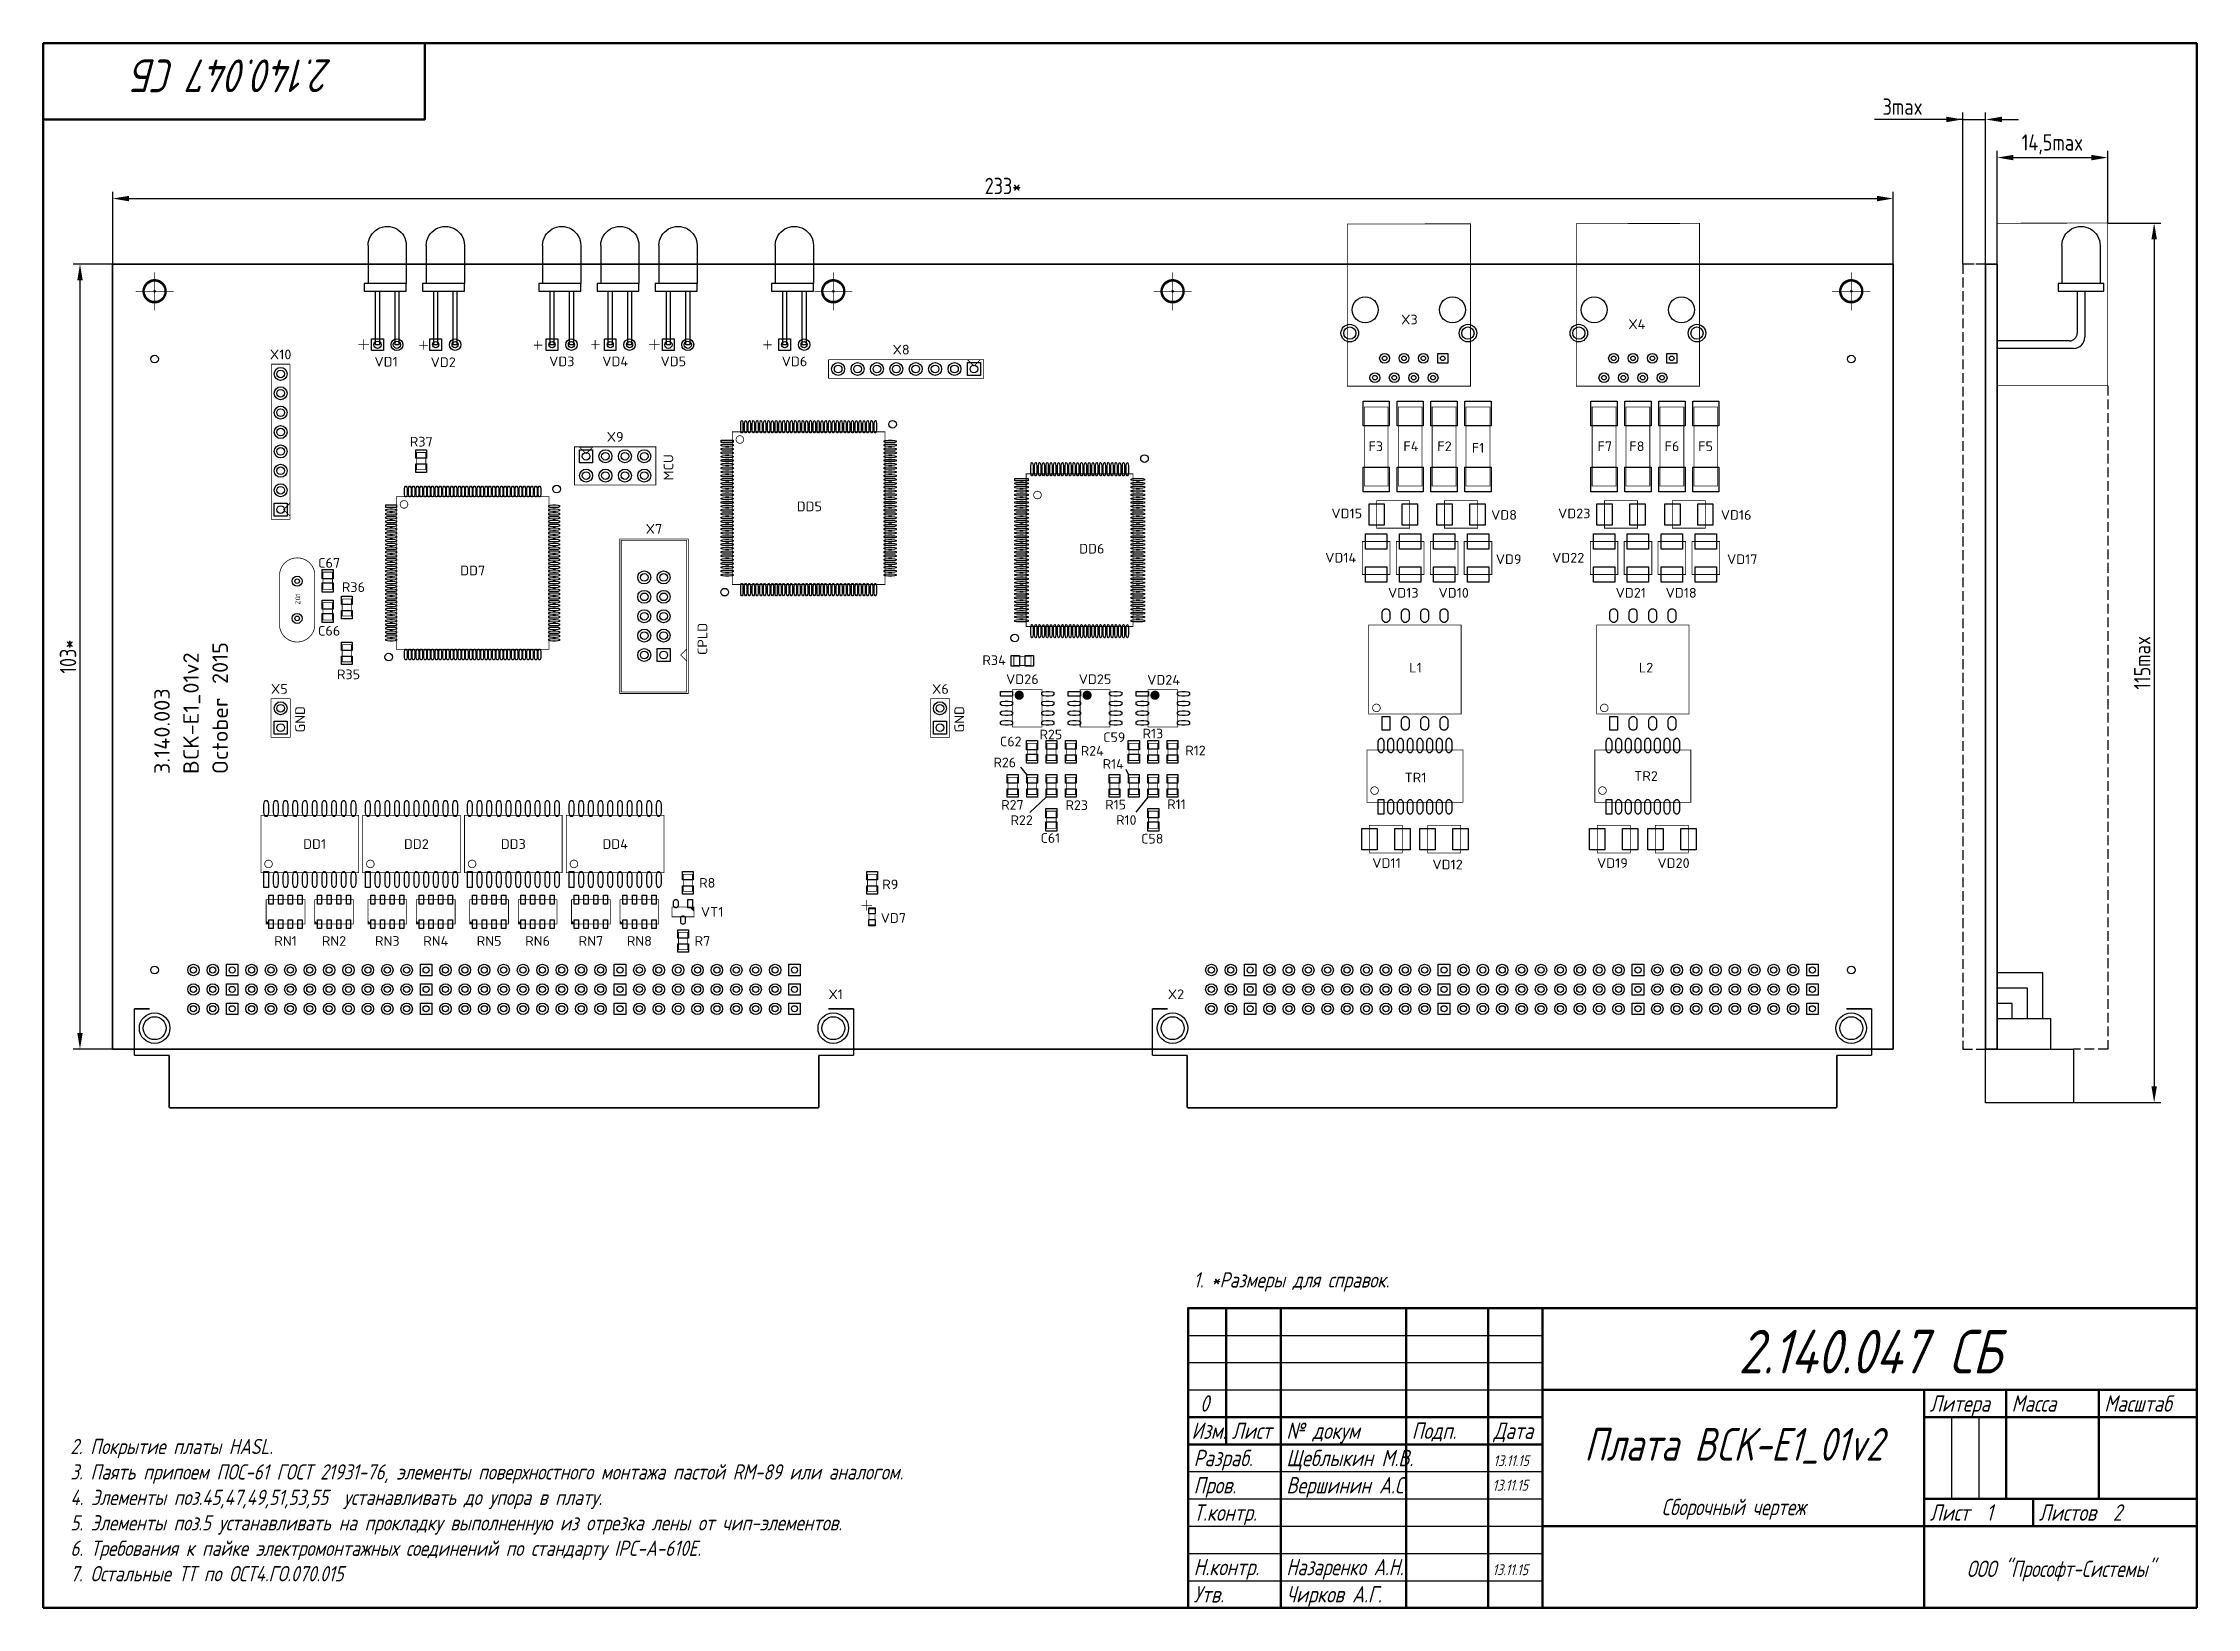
# Paper-space layout '1' of a CAD drawing. Header units: millimetres. Extents: x 20 to 415, y 5 to 292.
# The model-space entities are those that its viewports show. They can reach past a viewport. Long polylines and large blocks are cut down to what shows.
import ezdxf
from ezdxf.enums import TextEntityAlignment as Align

# ---------------------------------------------------------------- set-up
doc = ezdxf.new("R2010")
doc.units = ezdxf.units.MM
doc.linetypes.add('ГОСТ 2.303 4', pattern=[7, 5, -2, 0])
doc.layers.get('0').update_dxf_attribs({"color": 250})
for name, color, linetype, lineweight in [('BOARD', 173, 'Continuous', 35), ('BOTTOM', 7, 'Continuous', 35), ('Основной', 105, 'Continuous', 50), ('Подписи', 255, 'Continuous', 35), ('РАЗМЕРЫ', 7, 'Continuous', 25)]:
    doc.layers.add(name, color=color, linetype=linetype, lineweight=lineweight)
doc.layers.add('TOP', color=7, linetype='Continuous')
doc.layers.add('Видовой экран', color=3, linetype='Continuous')
doc.layers.get('Видовой экран').freeze()
doc.styles.get("Standard").update_dxf_attribs({"font": 'txt.shx'})
doc.styles.add('ГОСТ 2.304', font='CS_Gost2304.shx')
doc.styles.add('ГОСТ А', font='', dxfattribs={"oblique": 15})
doc.styles.get('ГОСТ А').set_extended_font_data('GOST 2.304 type A')
doc.dimstyles.new('ЕСКД', dxfattribs={"dimscale": 0, "dimtxt": 3, "dimasz": 3, "dimexe": 1.25, "dimexo": 0, "dimtad": 1, "dimtoh": 1, "dimdec": 1, "dimrnd": 0.5, "dimtxsty": 'ГОСТ 2.304', "dimcen": 5, "dimadec": 3, "dimazin": 2, "dimtfac": 0.75, "dimtdec": 4, "dimtmove": 1, "dimatfit": 3, "dimfxl": 1, "dimtolj": 1, "dimarcsym": 0})

psp = doc.layouts.new('1')

# ---------------------------------------------------------------- texts
at = {"style": 'ГОСТ А', "oblique": 15}
for s, p in [('Литера', (366, 40.99)), ('Масса', (381, 40.99)), ('Масштаб', (398, 40.99)), ('Изм.', (230.61, 35.99)), ('Лист', (238, 35.99)), ('№ докум', (248, 35.99)), ('Подп.', (271, 35.99)), ('Дата', (286, 35.99)), ('Разраб.', (231, 30.99)), ('Щеблыкин М.В.', (248, 30.99)), ('Пров.', (231, 25.99)), ('Вершинин А.С.', (248, 25.99)), ('Т.контр.', (231, 20.99)), ('Лист  1', (366, 20.99)), ('Листов  2', (386, 20.99)), ('Н.контр.', (231, 10.99)), ('Утв.', (231, 5.99)), ('Чирков А.Г.', (248, 6))]:
    psp.add_text(s, height=3, dxfattribs=at).set_placement(p)
at = {"style": 'ГОСТ А', "oblique": 15, "width": 0.95}
for s, height, p in [('Плата BCK-E1_01v2', 6, (330, 32)), ('Сборочный чертеж', 3, (330, 22)), ('ООО "Прософт-Системы"', 3, (390, 10.67))]:
    psp.add_text(s, height=height, dxfattribs=at).set_placement(p, align=Align.CENTER)
psp.add_text('Назаренко А.Н.', height=3, dxfattribs=at).set_placement((248, 10.99))
at = {"char_height": 2.8, "attachment_point": 7, "style": 'ГОСТ А'}
for s, insert, width in [('{\\FCS_Gost2304|c0;1. *Размеры для справок.\\P}', (231, 63), 178), ('{\\FCS_Gost2304|c0;2. Покрытие платы HASL.\\P3. Паять припоем ПОС-61 ГОСТ 21931-76, элементы поверхностного монтажа пастой RM-89 или аналогом.\\P4. Элементы поз.45,47,49,51,53,55  устанавливать до упора в плату.\\P5. Элементы поз.5 устанавливать на прокладку выполненную из отрезка лены от чип-элементов.   \\P6. Требования к пайке электромонтажных соединений по стандарту IPC-A-610E.\\P7. Остальные ТТ по ОСТ4.ГО.070.015}', (25, 9.87), 205.2678)]:
    psp.add_mtext(s, dxfattribs=dict(at, insert=insert, width=width))
at = {"layer": 'Подписи', "style": 'ГОСТ А', "oblique": 15}
for p in [(286, 31), (285.84, 26.5), (285.84, 11)]:
    psp.add_text('13.11.15', height=2, dxfattribs=at).set_placement(p)

msp = doc.modelspace()

# ---------------------------------------------------------------- texts
at = {"layer": 'TOP', "width": 1.019685}
for s, p in [('X3', (1404.27, -2289.24)), ('X4', (1434.07, -2289.84)), ('X10', (1256.41, -2293.81)), ('VD1', (1270.22, -2294.76)), ('VD2', (1277.7, -2294.83)), ('VD3', (1293.24, -2294.72)), ('VD4', (1300.23, -2294.72)), ('VD5', (1307.85, -2294.72)), ('VD6', (1323.72, -2294.72)), ('X8', (1337.69, -2293.18)), ('R37', (1274.83, -2305.24)), ('X9', (1300.23, -2304.61)), ('F3', (1399.87, -2305.84)), ('F4', (1404.47, -2305.84)), ('F2', (1408.87, -2305.84)), ('F1', (1413.27, -2306.04)), ('F7', (1429.87, -2305.84)), ('F8', (1434.07, -2305.84)), ('F6', (1438.67, -2305.84)), ('F5', (1443.07, -2305.84)), ('DD5', (1325.67, -2313.72)), ('VD15', (1396.07, -2314.64)), ('VD8', (1416.67, -2314.84)), ('VD23', (1425.87, -2314.64)), ('VD16', (1447.07, -2314.84)), ('X7', (1305.31, -2316.67)), ('DD6', (1362.67, -2319.26)), ('VD14', (1395.27, -2320.44)), ('VD22', (1425.07, -2320.44)), ('C67', (1262.76, -2321.12)), ('DD7', (1281.57, -2322.12)), ('VD9', (1417.27, -2320.64)), ('VD17', (1447.87, -2320.64)), ('R36', (1265.94, -2324.29)), ('VD13', (1403.47, -2325.04)), ('VD10', (1410.07, -2325.04)), ('VD21', (1433.27, -2325.04)), ('VD18', (1439.87, -2325.04)), ('C66', (1262.76, -2330.01)), ('R34', (1349.87, -2333.86)), ('R35', (1265.3, -2335.72)), ('VD26', (1353.57, -2336.36)), ('VD25', (1363.09, -2336.36)), ('VD24', (1372.07, -2336.44)), ('L1', (1405.07, -2334.84)), ('L2', (1435.27, -2334.84)), ('TR1', (1405.07, -2349.24)), ('TR2', (1435.27, -2349.04)), ('DD1', (1260.86, -2357.95)), ('DD2', (1274.19, -2357.95)), ('DD3', (1286.89, -2357.95)), ('DD4', (1300.23, -2357.95)), ('VD11', (1401.27, -2360.44)), ('VD12', (1409.27, -2360.64)), ('VD19', (1430.87, -2360.44)), ('VD20', (1438.87, -2360.44)), ('R8', (1312.29, -2363.03)), ('R9', (1336.27, -2363.24)), ('VT1', (1312.93, -2366.84)), ('VD7', (1336.67, -2367.64)), ('RN1', (1257.05, -2370.65)), ('RN2', (1263.4, -2370.65)), ('RN3', (1270.38, -2370.65)), ('RN4', (1276.73, -2370.65)), ('RN5', (1283.72, -2370.65)), ('RN6', (1290.07, -2370.65)), ('RN7', (1297.05, -2370.65)), ('RN8', (1303.4, -2370.65)), ('R7', (1311.66, -2370.65))]:
    msp.add_text(s, height=1.27, dxfattribs=at).set_placement(p, align=Align.CENTER)
for s, p in [('MCU', (1307.85, -2309.69)), ('CPLD', (1312.29, -2332.55)), ('GND', (1259.59, -2342.71)), ('GND', (1345.95, -2342.71))]:
    msp.add_text(s, height=1.27, rotation=90, dxfattribs=at).set_placement(p)
at = {"layer": 'TOP', "width": 0.916667}
msp.add_text('ZQ1', height=0.6, rotation=90, dxfattribs=at).set_placement((1258.97, -2325.22), align=Align.CENTER)
at = {"layer": 'TOP'}
for s, p in [('BCK-E1_01v2', (1245.69, -2348.14)), ('October 2015', (1249.5, -2348.14)), ('3.140.003', (1241.88, -2348.14))]:
    msp.add_text(s, height=2.032, rotation=90, dxfattribs=at).set_placement(p)
at = {"layer": 'TOP', "width": 1.019685}
for s, p in [('X5', (1255.14, -2337.63)), ('X6', (1341.74, -2337.64)), ('X1', (1328.17, -2377.63)), ('X2', (1372.62, -2377.63))]:
    msp.add_text(s, height=1.27, dxfattribs=at).set_placement(p)
at = {"layer": 'TOP'}
for s, p in [('C62', (1352.05, -2344.51)), ('R25', (1357.31, -2343.6)), ('R24', (1362.72, -2345.74)), ('C59', (1365.61, -2343.96)), ('R13', (1370.67, -2343.48)), ('R12', (1376.25, -2345.69)), ('R26', (1351.27, -2347.26)), ('R14', (1365.47, -2347.46)), ('R27', (1352.27, -2352.82)), ('R23', (1360.7, -2352.85)), ('R15', (1365.79, -2352.79)), ('R11', (1373.76, -2352.74)), ('R22', (1353.48, -2354.82)), ('C61', (1357.25, -2357.16)), ('R10', (1367.19, -2354.8)), ('C58', (1370.59, -2357.25))]:
    msp.add_text(s, height=1.27, dxfattribs=at).set_placement(p, align=Align.CENTER)

# ---------------------------------------------------------------- blocks, each defined once
blk = doc.blocks.new('Decimal')
at = {"style": 'ГОСТ А', "oblique": 15}
blk.add_text('2.140.047 СБ', height=8, dxfattribs=at).set_placement((0, 0), align=Align.CENTER)
blk = doc.blocks.new('rev')
at = {"style": 'ГОСТ А', "oblique": 15}
blk.add_text('0', height=3, dxfattribs=at).set_placement((0, 0), align=Align.CENTER)
blk = doc.blocks.new('*D1354')
at = {"layer": 'Defpoints', "color": 0}
for p in [(376.25, 277.99), (372.05, 251.48), (376.25, 251.48)]:
    blk.add_point(p, dxfattribs=at)
at = {"layer": 'РАЗМЕРЫ', "color": 0, "lineweight": -2}
for p, q in [((372.05, 277.99), (355.89, 277.99)), ((369.05, 277.99), (366.05, 277.99)), ((372.05, 251.48), (372.05, 279.24)), ((372.05, 277.99), (376.25, 277.99)), ((376.25, 251.48), (376.25, 279.24)), ((379.25, 277.99), (382.25, 277.99))]:
    blk.add_line(p, q, dxfattribs=at)
at = {"layer": 'РАЗМЕРЫ', "color": 0}
for points in [[(369.05, 277.49), (369.05, 278.49), (372.05, 277.99)], [(379.25, 278.49), (379.25, 277.49), (376.25, 277.99)]]:
    blk.add_solid(points, dxfattribs=at)
at = {"layer": 'РАЗМЕРЫ', "color": 0, "insert": (361.02, 280.34), "char_height": 3, "attachment_point": 5, "style": 'ГОСТ 2.304'}
blk.add_mtext('\\A1;3max', dxfattribs=at)
blk = doc.blocks.new('*D1356')
at = {"layer": 'Defpoints', "color": 0}
for p in [(398.65, 271), (398.65, 259), (378.35, 251.48)]:
    blk.add_point(p, dxfattribs=at)
at = {"layer": 'РАЗМЕРЫ', "color": 0, "lineweight": -2}
for p, q in [((378.35, 251.48), (378.35, 272.25)), ((381.35, 271), (395.65, 271)), ((398.65, 259), (398.65, 272.25))]:
    blk.add_line(p, q, dxfattribs=at)
at = {"layer": 'РАЗМЕРЫ', "color": 0}
for points in [[(381.35, 271.5), (381.35, 270.5), (378.35, 271)], [(395.65, 270.5), (395.65, 271.5), (398.65, 271)]]:
    blk.add_solid(points, dxfattribs=at)
at = {"layer": 'РАЗМЕРЫ', "color": 0, "insert": (388.5, 273.43), "char_height": 3, "attachment_point": 5, "style": 'ГОСТ 2.304'}
blk.add_mtext('\\A1;14,5max', dxfattribs=at)
blk = doc.blocks.new('*D1358')
at = {"layer": 'Defpoints', "color": 0}
for p in [(398.65, 259), (392.35, 97.67), (407.16, 97.67)]:
    blk.add_point(p, dxfattribs=at)
at = {"layer": 'РАЗМЕРЫ', "color": 0, "lineweight": -2}
for p, q in [((398.65, 259), (408.41, 259)), ((407.16, 256), (407.16, 100.67)), ((392.35, 97.67), (408.41, 97.67))]:
    blk.add_line(p, q, dxfattribs=at)
at = {"layer": 'РАЗМЕРЫ', "color": 0}
for points in [[(407.66, 256), (406.66, 256), (407.16, 259)], [(406.66, 100.67), (407.66, 100.67), (407.16, 97.67)]]:
    blk.add_solid(points, dxfattribs=at)
at = {"layer": 'РАЗМЕРЫ', "color": 0, "insert": (404.97, 178.33), "char_height": 3, "attachment_point": 5, "rotation": 90, "style": 'ГОСТ 2.304'}
blk.add_mtext('\\A1;115max', dxfattribs=at)
blk = doc.blocks.new('*D1360')
at = {"layer": 'Defpoints', "color": 0}
for p in [(32.77, 251.48), (26.77, 107.47), (32.77, 107.47)]:
    blk.add_point(p, dxfattribs=at)
at = {"layer": 'РАЗМЕРЫ', "color": 0, "lineweight": -2}
for p, q in [((32.77, 251.48), (25.52, 251.48)), ((26.77, 248.48), (26.77, 110.47)), ((32.77, 107.47), (25.52, 107.47))]:
    blk.add_line(p, q, dxfattribs=at)
at = {"layer": 'РАЗМЕРЫ', "color": 0}
for points in [[(27.27, 248.48), (26.27, 248.48), (26.77, 251.48)], [(26.27, 110.47), (27.27, 110.47), (26.77, 107.47)]]:
    blk.add_solid(points, dxfattribs=at)
at = {"layer": 'РАЗМЕРЫ', "color": 0, "insert": (24.58, 179.47), "char_height": 3, "attachment_point": 5, "rotation": 90, "style": 'ГОСТ 2.304'}
blk.add_mtext('\\A1;103*', dxfattribs=at)
blk = doc.blocks.new('*D1362')
at = {"layer": 'Defpoints', "color": 0}
for p in [(359.32, 263.48), (32.77, 251.48), (359.32, 251.48)]:
    blk.add_point(p, dxfattribs=at)
at = {"layer": 'РАЗМЕРЫ', "color": 0, "lineweight": -2}
for p, q in [((32.77, 251.48), (32.77, 264.73)), ((359.32, 251.48), (359.32, 264.73)), ((35.77, 263.48), (356.32, 263.48))]:
    blk.add_line(p, q, dxfattribs=at)
at = {"layer": 'РАЗМЕРЫ', "color": 0}
for points in [[(35.77, 263.98), (35.77, 262.98), (32.77, 263.48)], [(356.32, 262.98), (356.32, 263.98), (359.32, 263.48)]]:
    blk.add_solid(points, dxfattribs=at)
at = {"layer": 'РАЗМЕРЫ', "color": 0, "insert": (196.04, 265.79), "char_height": 3, "attachment_point": 5, "style": 'ГОСТ 2.304'}
blk.add_mtext('\\A1;233*', dxfattribs=at)
blk = doc.blocks.new('FIGURE_CIRCLE')
blk.add_circle((0, 0), 0.5)
blk = doc.blocks.new('FIGURE_SQUARE')
blk.add_lwpolyline([(-0.5, -0.5), (-0.5, 0.5), (0.5, 0.5), (0.5, -0.5)], close=True)
blk = doc.blocks.new('LED')
at = {"layer": 'TOP'}
for p, q in [((-1.23, 13), (-1.23, 8)), ((3.77, 13), (3.77, 8))]:
    blk.add_line(p, q, dxfattribs=at)
for points in [[(3.77, 7), (3.77, 8), (-1.73, 8), (-1.73, 7)], [(-0.25, 7), (0.25, 7), (0.25, 0), (-0.25, 0)], [(2.29, 7), (2.79, 7), (2.79, 0), (2.29, 0)]]:
    blk.add_lwpolyline(points, close=True, dxfattribs=at)
at = {"layer": 'TOP', "extrusion": (0, 0, -1)}
blk.add_ellipse((1.27, 13), major_axis=(0, 2.5), ratio=1, start_param=4.712389, end_param=7.853982, dxfattribs=at)
blk = doc.blocks.new('FIGURE_OBLONG')
blk.add_lwpolyline([(-0.5, -0.125), (-0.5, 0.125), (-0.416, 0.375), (-0.25, 0.5), (0.25, 0.5), (0.416, 0.375), (0.5, 0.125), (0.5, -0.125), (0.416, -0.375), (0.25, -0.5), (-0.25, -0.5), (-0.416, -0.375)], close=True)

# ---------------------------------------------------------------- dimensions: what is measured, and where the dimension line sits
at = {"layer": 'РАЗМЕРЫ'}
dim = psp.add_linear_dim(base=(376.25, 277.99), p1=(372.05, 251.48), p2=(376.25, 251.48), text='<>max', dimstyle='ЕСКД', override={"dimscale": 1, "dimlfac": 0.714286, "dimtxsty": 'ГОСТ 2.304', "dimsah": 1, "dimtolj": 1}, dxfattribs=at)
dim.commit()
dim.dimension.update_dxf_attribs({"geometry": '*D1354', "text_midpoint": (361.02, 278.15), "dimtype": 160})
for base, p1, p2, text, picture, middle in [((398.65, 271), (378.35, 251.48), (398.65, 259), '<>max', '*D1356', (388.5, 273.43)), ((359.31694956, 263.48376749), (32.76694956, 251.48376749), (359.31694956, 251.48376749), '<>*', '*D1362', (196.04194956, 265.78709047))]:
    dim = psp.add_linear_dim(base=base, p1=p1, p2=p2, text=text, dimstyle='ЕСКД', override={"dimscale": 1, "dimlfac": 0.714286, "dimtxsty": 'ГОСТ 2.304', "dimsah": 1, "dimtolj": 1}, dxfattribs=at)
    dim.commit()
    dim.dimension.update_dxf_attribs({"geometry": picture, "text_midpoint": middle})
for base, p1, p2, text, picture, middle in [((407.16, 97.67), (398.65, 259), (392.35, 97.67), '<>max', '*D1358', (404.97, 178.33)), ((26.77, 107.47), (32.77, 251.48), (32.77, 107.47), '<>*', '*D1360', (24.58, 179.47))]:
    dim = psp.add_linear_dim(base=base, p1=p1, p2=p2, angle=90, text=text, dimstyle='ЕСКД', override={"dimscale": 1, "dimlfac": 0.714286, "dimtxsty": 'ГОСТ 2.304', "dimsah": 1, "dimtolj": 1}, dxfattribs=at)
    dim.commit()
    dim.dimension.update_dxf_attribs({"geometry": picture, "text_midpoint": middle})

# ---------------------------------------------------------------- linework, layer by layer
at = {"layer": 'BOARD'}
for points in [[(1467.65, -2384.2), (1234.4, -2384.2), (1234.4, -2281.33), (1467.65, -2281.33)], [(1479.75, -2384.2), (1481.25, -2384.2), (1481.25, -2281.33), (1479.75, -2281.33)]]:
    msp.add_lwpolyline(points, close=True, dxfattribs=at)
at = {"layer": 'TOP'}
for p, q in [((1489.75, -2278.9), (1489.75, -2283.9)), ((1494.75, -2278.9), (1494.75, -2283.9)), ((1478.25, -2281.33), (1476.75, -2281.33)), ((1491.75, -2284.9), (1491.75, -2290.4)), ((1492.75, -2284.9), (1492.75, -2290.9)), ((1490.75, -2291.4), (1481.25, -2291.4)), ((1491.25, -2292.4), (1481.25, -2292.4)), ((1354.14, -2348.22), (1353.39, -2347.26)), ((1367.47, -2348.22), (1367.18, -2347.54)), ((1354.55, -2353.2), (1356.68, -2351.17)), ((1370.01, -2351.17), (1368.45, -2353.12)), ((1487.25, -2374.2), (1481.25, -2374.2)), ((1487.25, -2380.17), (1487.25, -2374.2)), ((1485.25, -2376.2), (1481.25, -2376.2)), ((1483.25, -2378.2), (1481.25, -2378.2)), ((1483.25, -2380.17), (1483.25, -2378.2)), ((1485.25, -2380.17), (1485.25, -2376.2)), ((1481.25, -2380.17), (1488.25, -2380.17)), ((1488.25, -2380.17), (1488.25, -2384.2)), ((1479.75, -2391.2), (1479.75, -2384.2)), ((1481.25, -2384.2), (1491.25, -2384.2)), ((1491.25, -2384.2), (1491.25, -2391.2)), ((1491.25, -2391.2), (1479.75, -2391.2))]:
    msp.add_line(p, q, dxfattribs=at)
at = {"layer": 'TOP', "linetype": 'ГОСТ 2.303 4', "ltscale": 0.5}
for p, q in [((1476.75, -2281.33), (1476.75, -2384.2)), ((1479.75, -2281.33), (1478.25, -2281.33)), ((1495.75, -2297.28), (1495.75, -2384.2)), ((1476.75, -2384.2), (1479.75, -2384.2)), ((1495.75, -2384.2), (1491.25, -2384.2))]:
    msp.add_line(p, q, dxfattribs=at)
at = {"layer": 'TOP'}
for points, const_width in [([(1412.27, -2276.06), (1412.27, -2297.33), (1396.13, -2297.33), (1396.13, -2276.09), (1412.27, -2276.06), (1412.27, -2297.33), (1396.13, -2297.33)], 0.1), ([(1442.27, -2276.01), (1442.27, -2297.33), (1426.13, -2297.33), (1426.13, -2276.04), (1442.27, -2276.01), (1442.27, -2297.33), (1426.13, -2297.33)], 0.1), ([(1495.75, -2275.96), (1495.75, -2297.28), (1481.3, -2297.28), (1481.3, -2275.99), (1495.75, -2275.96), (1495.75, -2297.28), (1481.3, -2297.28)], 0.1), ([(1239.9, -2287.4), (1239.9, -2282.4)], 0.1), ([(1239.9, -2287.4), (1239.9, -2282.4)], 0.1), ([(1328.8, -2287.4), (1328.8, -2282.4)], 0.1), ([(1373.25, -2287.4), (1373.25, -2282.4)], 0.1), ([(1462.15, -2287.4), (1462.15, -2282.4)], 0.1), ([(1237.4, -2284.9), (1242.4, -2284.9)], 0.1), ([(1237.4, -2284.9), (1242.4, -2284.9)], 0.1), ([(1326.3, -2284.9), (1331.3, -2284.9)], 0.1), ([(1370.75, -2284.9), (1375.75, -2284.9)], 0.1), ([(1459.65, -2284.9), (1464.65, -2284.9)], 0.1), ([(1266.57, -2291.9), (1267.97, -2291.9)], 0.1), ([(1267.27, -2291.2), (1267.27, -2292.6)], 0.1), ([(1274.59, -2291.97), (1275.69, -2291.97)], 0.1), ([(1275.09, -2291.37), (1275.09, -2292.57)], 0.1), ([(1289.59, -2291.96), (1290.69, -2291.96)], 0.1), ([(1290.09, -2291.36), (1290.09, -2292.56)], 0.1), ([(1297.11, -2291.9), (1298.21, -2291.9)], 0.1), ([(1297.61, -2291.3), (1297.61, -2292.5)], 0.1), ([(1304.67, -2291.9), (1306.07, -2291.9)], 0.1), ([(1305.37, -2291.2), (1305.37, -2292.6)], 0.1), ([(1319.65, -2291.91), (1320.75, -2291.91)], 0.1), ([(1320.15, -2291.31), (1320.15, -2292.51)], 0.1), ([(1328.17, -2296.31), (1328.17, -2293.85)], 0.1), ([(1328.2, -2293.85), (1348.49, -2293.85), (1348.49, -2296.31), (1328.17, -2296.31)], 0.1), ([(1348.07, -2293.85), (1346.37, -2293.85)], 0.1), ([(1346.37, -2293.85), (1347.22, -2294.7)], 0.1), ([(1347.22, -2294.7), (1348.07, -2293.85)], 0.1), ([(1255.18, -2294.45), (1257.64, -2294.45)], 0.1), ([(1257.64, -2294.48), (1257.64, -2314.77), (1255.18, -2314.77), (1255.18, -2294.45)], 0.1), ([(1398.36, -2300.07), (1401.48, -2300.07), (1401.48, -2310.42), (1398.36, -2310.42), (1398.36, -2300.07)], 0.1), ([(1402.81, -2300.07), (1405.93, -2300.07), (1405.93, -2310.42), (1402.81, -2310.42), (1402.81, -2300.07)], 0.1), ([(1407.25, -2300.07), (1410.37, -2300.07), (1410.37, -2310.42), (1407.25, -2310.42), (1407.25, -2300.07)], 0.1), ([(1411.7, -2300.07), (1414.82, -2300.07), (1414.82, -2310.42), (1411.7, -2310.42), (1411.7, -2300.07)], 0.1), ([(1428.21, -2300.07), (1431.33, -2300.07), (1431.33, -2310.42), (1428.21, -2310.42), (1428.21, -2300.07)], 0.1), ([(1432.65, -2300.07), (1435.77, -2300.07), (1435.77, -2310.42), (1432.65, -2310.42), (1432.65, -2300.07)], 0.1), ([(1437.1, -2300.07), (1440.22, -2300.07), (1440.22, -2310.42), (1437.1, -2310.42), (1437.1, -2300.07)], 0.1), ([(1441.54, -2300.07), (1444.66, -2300.07), (1444.66, -2310.42), (1441.54, -2310.42), (1441.54, -2300.07)], 0.1), ([(1335.57, -2303.32), (1335.57, -2323.32), (1315.57, -2323.32), (1315.57, -2303.32), (1335.57, -2303.32)], 0.1), ([(1274.23, -2306.02), (1275.43, -2306.02), (1275.43, -2308.27), (1274.23, -2308.27), (1274.23, -2306.02)], 0.1), ([(1305.56, -2305.28), (1305.56, -2310.28), (1294.9, -2310.28), (1294.9, -2305.28), (1305.56, -2305.28)], 0.1), ([(1297.27, -2305.34), (1295.57, -2305.34)], 0.1), ([(1295.57, -2305.34), (1296.42, -2306.19)], 0.1), ([(1296.42, -2306.19), (1297.27, -2305.34)], 0.1), ([(1368.07, -2328.82), (1354.07, -2328.82), (1354.07, -2308.82), (1368.07, -2308.82), (1368.07, -2328.82)], 0.1), ([(1257.64, -2312.65), (1256.79, -2313.5)], 0.1), ([(1256.79, -2313.5), (1257.64, -2314.35)], 0.1), ([(1257.64, -2314.35), (1257.64, -2312.65)], 0.1), ([(1291.57, -2311.82), (1291.57, -2331.82), (1271.57, -2331.82), (1271.57, -2311.82), (1291.57, -2311.82)], 0.1), ([(1404.31, -2312.32), (1404.31, -2315.94), (1399.98, -2315.94), (1399.98, -2312.32), (1404.31, -2312.32)], 0.1), ([(1408.87, -2315.94), (1408.87, -2312.32), (1413.2, -2312.32), (1413.2, -2315.94), (1408.87, -2315.94)], 0.1), ([(1434.15, -2312.32), (1434.15, -2315.94), (1429.83, -2315.94), (1429.83, -2312.32), (1434.15, -2312.32)], 0.1), ([(1438.72, -2315.94), (1438.72, -2312.32), (1443.04, -2312.32), (1443.04, -2315.94), (1438.72, -2315.94)], 0.1), ([(1300.81, -2317.34), (1309.81, -2317.34), (1309.81, -2337.59), (1300.81, -2337.59), (1300.81, -2317.34)], 0.1), ([(1301.01, -2317.54), (1309.61, -2317.54), (1309.61, -2337.39), (1301.01, -2337.39), (1301.01, -2317.54)], 0.1), ([(1401.74, -2322.01), (1398.11, -2322.01), (1398.11, -2317.68), (1401.74, -2317.68), (1401.74, -2322.01)], 0.1), ([(1402.56, -2317.68), (1406.18, -2317.68), (1406.18, -2322.01), (1402.56, -2322.01), (1402.56, -2317.68)], 0.1), ([(1410.63, -2322.01), (1407, -2322.01), (1407, -2317.68), (1410.63, -2317.68), (1410.63, -2322.01)], 0.1), ([(1415.07, -2322.01), (1411.45, -2322.01), (1411.45, -2317.68), (1415.07, -2317.68), (1415.07, -2322.01)], 0.1), ([(1431.58, -2322.01), (1427.96, -2322.01), (1427.96, -2317.68), (1431.58, -2317.68), (1431.58, -2322.01)], 0.1), ([(1432.4, -2317.68), (1436.03, -2317.68), (1436.03, -2322.01), (1432.4, -2322.01), (1432.4, -2317.68)], 0.1), ([(1440.47, -2322.01), (1436.85, -2322.01), (1436.85, -2317.68), (1440.47, -2317.68), (1440.47, -2322.01)], 0.1), ([(1444.92, -2322.01), (1441.29, -2322.01), (1441.29, -2317.68), (1444.92, -2317.68), (1444.92, -2322.01)], 0.1), ([(1256.27, -2328.82), (1256.27, -2321.82)], 0.1), ([(1260.87, -2328.82), (1260.87, -2321.82)], 0.1), ([(1261.95, -2321.7), (1263.2, -2321.7), (1263.2, -2323.95), (1261.95, -2323.95), (1261.95, -2321.7)], 0.1), ([(1263.2, -2327.95), (1261.95, -2327.95), (1261.95, -2325.7), (1263.2, -2325.7), (1263.2, -2327.95)], 0.1), ([(1264.47, -2325.2), (1265.67, -2325.2), (1265.67, -2327.45), (1264.47, -2327.45), (1264.47, -2325.2)], 0.1), ([(1411.05, -2340.29), (1398.95, -2340.29), (1398.95, -2328.61), (1411.05, -2328.61), (1411.05, -2340.29)], 0.1), ([(1440.9, -2340.29), (1428.8, -2340.29), (1428.8, -2328.61), (1440.9, -2328.61), (1440.9, -2340.29)], 0.1), ([(1265.67, -2333.45), (1264.47, -2333.45), (1264.47, -2331.2), (1265.67, -2331.2), (1265.67, -2333.45)], 0.1), ([(1309.61, -2333.35), (1309.61, -2331.75), (1308.81, -2332.55), (1309.61, -2333.35)], 0.1), ([(1354.7, -2332.72), (1354.7, -2333.92), (1352.45, -2333.92), (1352.45, -2332.72), (1354.7, -2332.72)], 0.1), ([(1255.14, -2338.26), (1257.68, -2338.26)], 0.1), ([(1255.14, -2343.34), (1255.14, -2338.26)], 0.1), ([(1257.68, -2338.26), (1257.68, -2343.34)], 0.1), ([(1341.5, -2338.26), (1344.04, -2338.26)], 0.1), ([(1341.5, -2343.34), (1341.5, -2338.26)], 0.1), ([(1344.04, -2338.26), (1344.04, -2343.34)], 0.1), ([(1352.25, -2341.98), (1352.25, -2337.08), (1356.15, -2337.08), (1356.15, -2341.98), (1352.25, -2341.98)], 0.1), ([(1361.14, -2341.98), (1361.14, -2337.08), (1365.04, -2337.08), (1365.04, -2341.98), (1361.14, -2341.98)], 0.1), ([(1370.03, -2341.98), (1370.03, -2337.08), (1373.93, -2337.08), (1373.93, -2341.98), (1370.03, -2341.98)], 0.1), ([(1257.68, -2343.34), (1255.14, -2343.34)], 0.1), ([(1344.04, -2343.34), (1341.5, -2343.34)], 0.1), ([(1355.46, -2346.37), (1354.21, -2346.37), (1354.21, -2344.12), (1355.46, -2344.12), (1355.46, -2346.37)], 0.1), ([(1357.98, -2346.37), (1356.78, -2346.37), (1356.78, -2344.12), (1357.98, -2344.12), (1357.98, -2346.37)], 0.1), ([(1360.52, -2346.37), (1359.32, -2346.37), (1359.32, -2344.12), (1360.52, -2344.12), (1360.52, -2346.37)], 0.1), ([(1368.8, -2346.37), (1367.55, -2346.37), (1367.55, -2344.12), (1368.8, -2344.12), (1368.8, -2346.37)], 0.1), ([(1371.31, -2346.37), (1370.11, -2346.37), (1370.11, -2344.12), (1371.31, -2344.12), (1371.31, -2346.37)], 0.1), ([(1373.85, -2346.37), (1372.65, -2346.37), (1372.65, -2344.12), (1373.85, -2344.12), (1373.85, -2346.37)], 0.1), ([(1411.29, -2351.85), (1398.71, -2351.85), (1398.71, -2344.99), (1411.29, -2344.99), (1411.29, -2351.85)], 0.1), ([(1441.14, -2351.85), (1428.56, -2351.85), (1428.56, -2344.99), (1441.14, -2344.99), (1441.14, -2351.85)], 0.1), ([(1352.9, -2350.82), (1351.7, -2350.82), (1351.7, -2348.57), (1352.9, -2348.57), (1352.9, -2350.82)], 0.1), ([(1355.44, -2350.82), (1354.24, -2350.82), (1354.24, -2348.57), (1355.44, -2348.57), (1355.44, -2350.82)], 0.1), ([(1357.98, -2350.82), (1356.78, -2350.82), (1356.78, -2348.57), (1357.98, -2348.57), (1357.98, -2350.82)], 0.1), ([(1360.52, -2350.82), (1359.32, -2350.82), (1359.32, -2348.57), (1360.52, -2348.57), (1360.52, -2350.82)], 0.1), ([(1366.23, -2350.82), (1365.03, -2350.82), (1365.03, -2348.57), (1366.23, -2348.57), (1366.23, -2350.82)], 0.1), ([(1368.77, -2350.82), (1367.57, -2350.82), (1367.57, -2348.57), (1368.77, -2348.57), (1368.77, -2350.82)], 0.1), ([(1371.31, -2350.82), (1370.11, -2350.82), (1370.11, -2348.57), (1371.31, -2348.57), (1371.31, -2350.82)], 0.1), ([(1373.85, -2350.82), (1372.65, -2350.82), (1372.65, -2348.57), (1373.85, -2348.57), (1373.85, -2350.82)], 0.1), ([(1356.75, -2353.01), (1358, -2353.01), (1358, -2355.26), (1356.75, -2355.26), (1356.75, -2353.01)], 0.1), ([(1370.09, -2353.01), (1371.34, -2353.01), (1371.34, -2355.26), (1370.09, -2355.26), (1370.09, -2353.01)], 0.1), ([(1266.62, -2361.06), (1253.82, -2361.06), (1253.82, -2353.56), (1266.62, -2353.56), (1266.62, -2361.06)], 0.1), ([(1279.96, -2361.06), (1267.16, -2361.06), (1267.16, -2353.56), (1279.96, -2353.56), (1279.96, -2361.06)], 0.1), ([(1293.29, -2361.06), (1280.49, -2361.06), (1280.49, -2353.56), (1293.29, -2353.56), (1293.29, -2361.06)], 0.1), ([(1306.63, -2361.06), (1293.83, -2361.06), (1293.83, -2353.56), (1306.63, -2353.56), (1306.63, -2361.06)], 0.1), ([(1403.36, -2354.86), (1403.36, -2358.49), (1399.03, -2358.49), (1399.03, -2354.86), (1403.36, -2354.86)], 0.1), ([(1410.98, -2354.86), (1410.98, -2358.49), (1406.65, -2358.49), (1406.65, -2354.86), (1410.98, -2354.86)], 0.1), ([(1433.2, -2354.86), (1433.2, -2358.49), (1428.88, -2358.49), (1428.88, -2354.86), (1433.2, -2354.86)], 0.1), ([(1440.82, -2354.86), (1440.82, -2358.49), (1436.5, -2358.49), (1436.5, -2354.86), (1440.82, -2354.86)], 0.1), ([(1309.15, -2361.27), (1310.35, -2361.27), (1310.35, -2363.52), (1309.15, -2363.52), (1309.15, -2361.27)], 0.1), ([(1334.48, -2363.52), (1333.28, -2363.52), (1333.28, -2361.27), (1334.48, -2361.27), (1334.48, -2363.52)], 0.1), ([(1254.51, -2364.6), (1259.59, -2364.6), (1259.59, -2367.8), (1254.51, -2367.8), (1254.51, -2364.6)], 0.1), ([(1260.86, -2364.6), (1265.94, -2364.6), (1265.94, -2367.8), (1260.86, -2367.8), (1260.86, -2364.6)], 0.1), ([(1267.84, -2364.6), (1272.92, -2364.6), (1272.92, -2367.8), (1267.84, -2367.8), (1267.84, -2364.6)], 0.1), ([(1274.19, -2364.6), (1279.27, -2364.6), (1279.27, -2367.8), (1274.19, -2367.8), (1274.19, -2364.6)], 0.1), ([(1281.18, -2364.6), (1286.26, -2364.6), (1286.26, -2367.8), (1281.18, -2367.8), (1281.18, -2364.6)], 0.1), ([(1287.53, -2364.6), (1292.61, -2364.6), (1292.61, -2367.8), (1287.53, -2367.8), (1287.53, -2364.6)], 0.1), ([(1294.51, -2364.6), (1299.59, -2364.6), (1299.59, -2367.8), (1294.51, -2367.8), (1294.51, -2364.6)], 0.1), ([(1300.86, -2364.6), (1305.94, -2364.6), (1305.94, -2367.8), (1300.86, -2367.8), (1300.86, -2364.6)], 0.1), ([(1310.57, -2366.85), (1307.67, -2366.85), (1307.67, -2365.55), (1310.57, -2365.55), (1310.57, -2366.85)], 0.1), ([(1310.02, -2365.6), (1310.52, -2366.1)], 0.1), ([(1310.12, -2365.6), (1310.52, -2366)], 0.1), ([(1310.22, -2365.6), (1310.52, -2365.9)], 0.1), ([(1310.32, -2365.6), (1310.52, -2365.8)], 0.1), ([(1310.42, -2365.6), (1310.52, -2365.7)], 0.1), ([(1333.88, -2365.34), (1332.48, -2365.34)], 0.1), ([(1333.18, -2364.64), (1333.18, -2366.04)], 0.1), ([(1334.28, -2367.84), (1333.48, -2367.84), (1333.48, -2365.84), (1334.28, -2365.84), (1334.28, -2367.84)], 0.1), ([(1254.91, -2367.8), (1254.51, -2367.4)], 0.1), ([(1254.81, -2367.8), (1254.51, -2367.5)], 0.1), ([(1254.71, -2367.8), (1254.51, -2367.6)], 0.1), ([(1254.61, -2367.8), (1254.51, -2367.7)], 0.1), ([(1261.26, -2367.8), (1260.86, -2367.4)], 0.1), ([(1261.16, -2367.8), (1260.86, -2367.5)], 0.1), ([(1261.06, -2367.8), (1260.86, -2367.6)], 0.1), ([(1260.96, -2367.8), (1260.86, -2367.7)], 0.1), ([(1268.24, -2367.8), (1267.84, -2367.4)], 0.1), ([(1268.14, -2367.8), (1267.84, -2367.5)], 0.1), ([(1268.04, -2367.8), (1267.84, -2367.6)], 0.1), ([(1267.94, -2367.8), (1267.84, -2367.7)], 0.1), ([(1274.59, -2367.8), (1274.19, -2367.4)], 0.1), ([(1274.49, -2367.8), (1274.19, -2367.5)], 0.1), ([(1274.39, -2367.8), (1274.19, -2367.6)], 0.1), ([(1274.29, -2367.8), (1274.19, -2367.7)], 0.1), ([(1281.58, -2367.8), (1281.18, -2367.4)], 0.1), ([(1281.48, -2367.8), (1281.18, -2367.5)], 0.1), ([(1281.38, -2367.8), (1281.18, -2367.6)], 0.1), ([(1281.28, -2367.8), (1281.18, -2367.7)], 0.1), ([(1287.93, -2367.8), (1287.53, -2367.4)], 0.1), ([(1287.83, -2367.8), (1287.53, -2367.5)], 0.1), ([(1287.73, -2367.8), (1287.53, -2367.6)], 0.1), ([(1287.63, -2367.8), (1287.53, -2367.7)], 0.1), ([(1294.91, -2367.8), (1294.51, -2367.4)], 0.1), ([(1294.81, -2367.8), (1294.51, -2367.5)], 0.1), ([(1294.71, -2367.8), (1294.51, -2367.6)], 0.1), ([(1294.61, -2367.8), (1294.51, -2367.7)], 0.1), ([(1301.26, -2367.8), (1300.86, -2367.4)], 0.1), ([(1301.16, -2367.8), (1300.86, -2367.5)], 0.1), ([(1301.06, -2367.8), (1300.86, -2367.6)], 0.1), ([(1300.96, -2367.8), (1300.86, -2367.7)], 0.1), ([(1308.52, -2368.89), (1309.72, -2368.89), (1309.72, -2371.14), (1308.52, -2371.14), (1308.52, -2368.89)], 0.1), ([(1237.24, -2378.9), (1237.24, -2385)], 0.203), ([(1239.27, -2378.9), (1237.24, -2378.9)], 0.203), ([(1331.47, -2378.9), (1328.17, -2378.9)], 0.203), ([(1331.47, -2385), (1331.47, -2378.9)], 0.203), ([(1370.59, -2378.9), (1370.59, -2385)], 0.203), ([(1372.62, -2378.9), (1370.59, -2378.9)], 0.203), ([(1464.82, -2378.9), (1461.52, -2378.9)], 0.203), ([(1464.82, -2385), (1464.82, -2378.9)], 0.203), ([(1237.24, -2385), (1241.81, -2385)], 0.203), ([(1241.81, -2385), (1241.81, -2391.86)], 0.203), ([(1326.9, -2385), (1331.47, -2385)], 0.203), ([(1326.9, -2391.86), (1326.9, -2385)], 0.203), ([(1370.59, -2385), (1375.16, -2385)], 0.203), ([(1375.16, -2385), (1375.16, -2391.86)], 0.203), ([(1460.25, -2385), (1464.82, -2385)], 0.203), ([(1460.25, -2391.86), (1460.25, -2385)], 0.203), ([(1241.81, -2391.86), (1326.9, -2391.86)], 0.203), ([(1375.16, -2391.86), (1460.25, -2391.86)], 0.203)]:
    msp.add_lwpolyline(points, dxfattribs=dict(at, const_width=const_width))
for points, const_width in [([(1239.9, -2283.4, 1), (1239.9, -2286.4, 1), (1239.9, -2283.4)], 0.2), ([(1328.8, -2283.4, 1), (1328.8, -2286.4, 1), (1328.8, -2283.4)], 0.2), ([(1373.25, -2283.4, 1), (1373.25, -2286.4, 1), (1373.25, -2283.4)], 0.2), ([(1462.15, -2283.4, 1), (1462.15, -2286.4, 1), (1462.15, -2283.4)], 0.2), ([(1316.57, -2303.82, 1), (1316.57, -2304.82, 1), (1316.57, -2303.82)], 0.1), ([(1272.57, -2312.32, 1), (1272.57, -2313.32, 1), (1272.57, -2312.32)], 0.1), ([(1355.55, -2311.09, 1), (1355.55, -2312.09, 1), (1355.55, -2311.09)], 0.1), ([(1256.28, -2321.85, -0.881083), (1260.88, -2321.85)], 0.1), ([(1256.27, -2328.82, 0.881184), (1260.87, -2328.82)], 0.1), ([(1353.16, -2337.52, 1.000333), (1353.16, -2338.12, 0.999667), (1353.16, -2337.52)], 0.6), ([(1362.05, -2337.52, 1.000333), (1362.05, -2338.12, 0.999667), (1362.05, -2337.52)], 0.6), ([(1370.94, -2337.52, 1.000333), (1370.94, -2338.12, 0.999667), (1370.94, -2337.52)], 0.6), ([(1399.95, -2338.98, 1), (1399.95, -2339.98, 1), (1399.95, -2338.98)], 0.1), ([(1429.8, -2338.98, 1), (1429.8, -2339.98, 1), (1429.8, -2338.98)], 0.1), ([(1399.71, -2349.81, 1), (1399.71, -2350.81, 1), (1399.71, -2349.81)], 0.1), ([(1429.56, -2349.81, 1), (1429.56, -2350.81, 1), (1429.56, -2349.81)], 0.1), ([(1254.82, -2359.42, 1), (1254.82, -2360.42, 1), (1254.82, -2359.42)], 0.1), ([(1268.16, -2359.42, 1), (1268.16, -2360.42, 1), (1268.16, -2359.42)], 0.1), ([(1281.49, -2359.42, 1), (1281.49, -2360.42, 1), (1281.49, -2359.42)], 0.1), ([(1294.83, -2359.42, 1), (1294.83, -2360.42, 1), (1294.83, -2359.42)], 0.1)]:
    msp.add_lwpolyline(points, format="xyb", dxfattribs=dict(at, const_width=const_width))
msp.add_lwpolyline([(1495.25, -2284.9), (1495.25, -2283.9), (1489.25, -2283.9), (1489.25, -2284.9)], close=True, dxfattribs=at)
for centre, radius, start, end in [((1491.25, -2290.9), 1.5, 199.4712, 199.4712), ((1490.75, -2290.4), 1, 270, 0), ((1491.25, -2290.9), 1.5, 270, 0)]:
    msp.add_arc(centre, radius, start, end, dxfattribs=at)
at = {"layer": 'TOP', "extrusion": (0, 0, -1)}
msp.add_ellipse((1492.25, -2278.9), major_axis=(0, 2.5), ratio=1, start_param=4.712389, end_param=7.853982, dxfattribs=at)

# ---------------------------------------------------------------- block references
at = {"layer": 'TOP'}
for p in [(1269.1, -2291.9), (1276.72, -2291.9), (1291.96, -2291.9), (1299.58, -2291.9), (1307.2, -2291.9), (1322.44, -2291.9)]:
    msp.add_blockref('LED', p, dxfattribs=at)
at = {"layer": 'TOP', "rotation": 90}
for name, p, xscale, yscale in [('FIGURE_CIRCLE', (1239.9, -2284.9), 2.7, 2.7), ('FIGURE_CIRCLE', (1239.9, -2284.9), 0.2, 0.2), ('FIGURE_CIRCLE', (1239.9, -2284.9), 0.2, 0.2), ('FIGURE_CIRCLE', (1328.8, -2284.9), 2.7, 2.7), ('FIGURE_CIRCLE', (1328.8, -2284.9), 0.2, 0.2), ('FIGURE_CIRCLE', (1373.25, -2284.9), 2.7, 2.7), ('FIGURE_CIRCLE', (1373.25, -2284.9), 0.2, 0.2), ('FIGURE_CIRCLE', (1462.15, -2284.9), 2.7, 2.7), ('FIGURE_CIRCLE', (1462.15, -2284.9), 0.2, 0.2), ('FIGURE_CIRCLE', (1398.48, -2287.33), 3.4, 3.4), ('FIGURE_CIRCLE', (1398.48, -2287.33), 3.4, 3.4), ('FIGURE_CIRCLE', (1409.91, -2287.33), 3.4, 3.4), ('FIGURE_CIRCLE', (1409.91, -2287.33), 3.4, 3.4), ('FIGURE_CIRCLE', (1428.48, -2287.33), 3.4, 3.4), ('FIGURE_CIRCLE', (1428.48, -2287.33), 3.4, 3.4), ('FIGURE_CIRCLE', (1439.91, -2287.33), 3.4, 3.4), ('FIGURE_CIRCLE', (1439.91, -2287.33), 3.4, 3.4), ('FIGURE_CIRCLE', (1396.46, -2290.38), 2.3, 2.3), ('FIGURE_CIRCLE', (1396.46, -2290.38), 1.6, 1.6), ('FIGURE_CIRCLE', (1411.94, -2290.38), 2.3, 2.3), ('FIGURE_CIRCLE', (1411.94, -2290.38), 1.6, 1.6), ('FIGURE_CIRCLE', (1426.46, -2290.38), 2.3, 2.3), ('FIGURE_CIRCLE', (1426.46, -2290.38), 1.6, 1.6), ('FIGURE_CIRCLE', (1441.94, -2290.38), 2.3, 2.3), ('FIGURE_CIRCLE', (1441.94, -2290.38), 1.6, 1.6), ('FIGURE_SQUARE', (1269.1, -2291.9), 1.55, 1.55), ('FIGURE_CIRCLE', (1269.1, -2291.9), 0.95, 0.95), ('FIGURE_CIRCLE', (1271.64, -2291.9), 1.55, 1.55), ('FIGURE_CIRCLE', (1271.64, -2291.9), 0.95, 0.95), ('FIGURE_SQUARE', (1276.72, -2291.9), 1.5, 1.5), ('FIGURE_CIRCLE', (1276.72, -2291.9), 0.8, 0.8), ('FIGURE_CIRCLE', (1279.26, -2291.9), 1.5, 1.5), ('FIGURE_CIRCLE', (1279.26, -2291.9), 0.8, 0.8), ('FIGURE_SQUARE', (1291.96, -2291.9), 1.5, 1.5), ('FIGURE_CIRCLE', (1291.96, -2291.9), 0.8, 0.8), ('FIGURE_CIRCLE', (1294.5, -2291.9), 1.5, 1.5), ('FIGURE_CIRCLE', (1294.5, -2291.9), 0.8, 0.8), ('FIGURE_SQUARE', (1299.58, -2291.9), 1.5, 1.5), ('FIGURE_CIRCLE', (1299.58, -2291.9), 0.8, 0.8), ('FIGURE_CIRCLE', (1302.12, -2291.9), 1.5, 1.5), ('FIGURE_CIRCLE', (1302.12, -2291.9), 0.8, 0.8), ('FIGURE_SQUARE', (1307.2, -2291.9), 1.55, 1.55), ('FIGURE_CIRCLE', (1307.2, -2291.9), 0.95, 0.95), ('FIGURE_CIRCLE', (1309.74, -2291.9), 1.55, 1.55), ('FIGURE_CIRCLE', (1309.74, -2291.9), 0.95, 0.95), ('FIGURE_SQUARE', (1322.44, -2291.9), 1.5, 1.5), ('FIGURE_CIRCLE', (1322.44, -2291.9), 0.8, 0.8), ('FIGURE_CIRCLE', (1324.98, -2291.9), 1.5, 1.5), ('FIGURE_CIRCLE', (1324.98, -2291.9), 0.8, 0.8), ('FIGURE_CIRCLE', (1401.02, -2293.68), 1.3, 1.3), ('FIGURE_CIRCLE', (1401.02, -2293.68), 0.6, 0.6), ('FIGURE_CIRCLE', (1403.56, -2293.68), 1.3, 1.3), ('FIGURE_CIRCLE', (1403.56, -2293.68), 0.6, 0.6), ('FIGURE_CIRCLE', (1406.1, -2293.68), 1.3, 1.3), ('FIGURE_CIRCLE', (1406.1, -2293.68), 0.6, 0.6), ('FIGURE_SQUARE', (1408.64, -2293.68), 1.3, 1.3), ('FIGURE_CIRCLE', (1408.64, -2293.68), 0.6, 0.6), ('FIGURE_CIRCLE', (1431.02, -2293.68), 1.3, 1.3), ('FIGURE_CIRCLE', (1431.02, -2293.68), 0.6, 0.6), ('FIGURE_CIRCLE', (1433.56, -2293.68), 1.3, 1.3), ('FIGURE_CIRCLE', (1433.56, -2293.68), 0.6, 0.6), ('FIGURE_CIRCLE', (1436.1, -2293.68), 1.3, 1.3), ('FIGURE_CIRCLE', (1436.1, -2293.68), 0.6, 0.6), ('FIGURE_SQUARE', (1438.64, -2293.68), 1.3, 1.3), ('FIGURE_CIRCLE', (1438.64, -2293.68), 0.6, 0.6), ('FIGURE_CIRCLE', (1256.41, -2295.72), 1.7, 1.7), ('FIGURE_CIRCLE', (1329.44, -2295.08), 1.7, 1.7), ('FIGURE_CIRCLE', (1331.98, -2295.08), 1.7, 1.7), ('FIGURE_CIRCLE', (1334.52, -2295.08), 1.7, 1.7), ('FIGURE_CIRCLE', (1337.06, -2295.08), 1.7, 1.7), ('FIGURE_CIRCLE', (1339.6, -2295.08), 1.7, 1.7), ('FIGURE_CIRCLE', (1342.14, -2295.08), 1.7, 1.7), ('FIGURE_CIRCLE', (1344.68, -2295.08), 1.7, 1.7), ('FIGURE_SQUARE', (1347.22, -2295.08), 1.7, 1.7), ('FIGURE_CIRCLE', (1399.75, -2296.22), 1.3, 1.3), ('FIGURE_CIRCLE', (1399.75, -2296.22), 0.6, 0.6), ('FIGURE_CIRCLE', (1402.29, -2296.22), 1.3, 1.3), ('FIGURE_CIRCLE', (1402.29, -2296.22), 0.6, 0.6), ('FIGURE_CIRCLE', (1404.83, -2296.22), 1.3, 1.3), ('FIGURE_CIRCLE', (1404.83, -2296.22), 0.6, 0.6), ('FIGURE_CIRCLE', (1407.37, -2296.22), 1.3, 1.3), ('FIGURE_CIRCLE', (1407.37, -2296.22), 0.6, 0.6), ('FIGURE_CIRCLE', (1429.75, -2296.22), 1.3, 1.3), ('FIGURE_CIRCLE', (1429.75, -2296.22), 0.6, 0.6), ('FIGURE_CIRCLE', (1432.29, -2296.22), 1.3, 1.3), ('FIGURE_CIRCLE', (1432.29, -2296.22), 0.6, 0.6), ('FIGURE_CIRCLE', (1434.83, -2296.22), 1.3, 1.3), ('FIGURE_CIRCLE', (1434.83, -2296.22), 0.6, 0.6), ('FIGURE_CIRCLE', (1437.37, -2296.22), 1.3, 1.3), ('FIGURE_CIRCLE', (1437.37, -2296.22), 0.6, 0.6), ('FIGURE_CIRCLE', (1256.41, -2298.26), 1.7, 1.7), ('FIGURE_SQUARE', (1399.92, -2300.92), 3.25, 3.43), ('FIGURE_SQUARE', (1404.37, -2300.92), 3.25, 3.43), ('FIGURE_SQUARE', (1408.81, -2300.92), 3.25, 3.43), ('FIGURE_SQUARE', (1413.26, -2300.92), 3.25, 3.43), ('FIGURE_SQUARE', (1429.77, -2300.92), 3.25, 3.43), ('FIGURE_SQUARE', (1434.21, -2300.92), 3.25, 3.43), ('FIGURE_SQUARE', (1438.66, -2300.92), 3.25, 3.43), ('FIGURE_SQUARE', (1443.1, -2300.92), 3.25, 3.43), ('FIGURE_CIRCLE', (1256.41, -2300.8), 1.7, 1.7), ('FIGURE_OBLONG', (1316.82, -2302.65), 1.6, 0.3), ('FIGURE_OBLONG', (1317.32, -2302.65), 1.6, 0.3), ('FIGURE_OBLONG', (1317.82, -2302.65), 1.6, 0.3), ('FIGURE_OBLONG', (1318.32, -2302.65), 1.6, 0.3), ('FIGURE_OBLONG', (1318.82, -2302.65), 1.6, 0.3), ('FIGURE_OBLONG', (1319.32, -2302.65), 1.6, 0.3), ('FIGURE_OBLONG', (1319.82, -2302.65), 1.6, 0.3), ('FIGURE_OBLONG', (1320.32, -2302.65), 1.6, 0.3), ('FIGURE_OBLONG', (1320.82, -2302.65), 1.6, 0.3), ('FIGURE_OBLONG', (1321.32, -2302.65), 1.6, 0.3), ('FIGURE_OBLONG', (1321.82, -2302.65), 1.6, 0.3), ('FIGURE_OBLONG', (1322.32, -2302.65), 1.6, 0.3), ('FIGURE_OBLONG', (1322.82, -2302.65), 1.6, 0.3), ('FIGURE_OBLONG', (1323.32, -2302.65), 1.6, 0.3), ('FIGURE_OBLONG', (1323.82, -2302.65), 1.6, 0.3), ('FIGURE_OBLONG', (1324.32, -2302.65), 1.6, 0.3), ('FIGURE_OBLONG', (1324.82, -2302.65), 1.6, 0.3), ('FIGURE_OBLONG', (1325.32, -2302.65), 1.6, 0.3), ('FIGURE_OBLONG', (1325.82, -2302.65), 1.6, 0.3), ('FIGURE_OBLONG', (1326.32, -2302.65), 1.6, 0.3), ('FIGURE_OBLONG', (1326.82, -2302.65), 1.6, 0.3), ('FIGURE_OBLONG', (1327.32, -2302.65), 1.6, 0.3), ('FIGURE_OBLONG', (1327.82, -2302.65), 1.6, 0.3), ('FIGURE_OBLONG', (1328.32, -2302.65), 1.6, 0.3), ('FIGURE_OBLONG', (1328.82, -2302.65), 1.6, 0.3), ('FIGURE_OBLONG', (1329.32, -2302.65), 1.6, 0.3), ('FIGURE_OBLONG', (1329.82, -2302.65), 1.6, 0.3), ('FIGURE_OBLONG', (1330.32, -2302.65), 1.6, 0.3), ('FIGURE_OBLONG', (1330.82, -2302.65), 1.6, 0.3), ('FIGURE_OBLONG', (1331.32, -2302.65), 1.6, 0.3), ('FIGURE_OBLONG', (1331.82, -2302.65), 1.6, 0.3), ('FIGURE_OBLONG', (1332.32, -2302.65), 1.6, 0.3), ('FIGURE_OBLONG', (1332.82, -2302.65), 1.6, 0.3), ('FIGURE_OBLONG', (1333.32, -2302.65), 1.6, 0.3), ('FIGURE_OBLONG', (1333.82, -2302.65), 1.6, 0.3), ('FIGURE_OBLONG', (1334.32, -2302.65), 1.6, 0.3), ('FIGURE_CIRCLE', (1256.41, -2303.34), 1.7, 1.7), ('FIGURE_CIRCLE', (1256.41, -2305.88), 1.7, 1.7), ('FIGURE_SQUARE', (1314.9, -2304.57), 0.3, 1.6), ('FIGURE_OBLONG', (1314.9, -2305.07), 0.3, 1.6), ('FIGURE_OBLONG', (1336.25, -2304.57), 0.3, 1.6), ('FIGURE_OBLONG', (1336.25, -2305.07), 0.3, 1.6), ('FIGURE_CIRCLE', (1256.41, -2308.42), 1.7, 1.7), ('FIGURE_SQUARE', (1274.83, -2306.22), 1.1, 1.4), ('FIGURE_SQUARE', (1274.83, -2308.07), 1.1, 1.4), ('FIGURE_SQUARE', (1296.42, -2306.51), 1.7, 1.7), ('FIGURE_CIRCLE', (1298.96, -2306.51), 1.7, 1.7), ('FIGURE_CIRCLE', (1301.5, -2306.51), 1.7, 1.7), ('FIGURE_CIRCLE', (1304.04, -2306.51), 1.7, 1.7), ('FIGURE_OBLONG', (1314.9, -2305.57), 0.3, 1.6), ('FIGURE_OBLONG', (1314.9, -2306.07), 0.3, 1.6), ('FIGURE_OBLONG', (1314.9, -2306.57), 0.3, 1.6), ('FIGURE_OBLONG', (1314.9, -2307.07), 0.3, 1.6), ('FIGURE_OBLONG', (1314.9, -2307.57), 0.3, 1.6), ('FIGURE_OBLONG', (1314.9, -2308.07), 0.3, 1.6), ('FIGURE_OBLONG', (1336.25, -2305.57), 0.3, 1.6), ('FIGURE_OBLONG', (1336.25, -2306.07), 0.3, 1.6), ('FIGURE_OBLONG', (1336.25, -2306.57), 0.3, 1.6), ('FIGURE_OBLONG', (1336.25, -2307.07), 0.3, 1.6), ('FIGURE_OBLONG', (1336.25, -2307.57), 0.3, 1.6), ('FIGURE_OBLONG', (1336.25, -2308.07), 0.3, 1.6), ('FIGURE_OBLONG', (1354.82, -2308.21), 1.725, 0.3), ('FIGURE_OBLONG', (1355.32, -2308.21), 1.725, 0.3), ('FIGURE_OBLONG', (1355.82, -2308.21), 1.725, 0.3), ('FIGURE_OBLONG', (1356.32, -2308.21), 1.725, 0.3), ('FIGURE_OBLONG', (1356.82, -2308.21), 1.725, 0.3), ('FIGURE_OBLONG', (1357.32, -2308.21), 1.725, 0.3), ('FIGURE_OBLONG', (1357.82, -2308.21), 1.725, 0.3), ('FIGURE_OBLONG', (1358.32, -2308.21), 1.725, 0.3), ('FIGURE_OBLONG', (1358.82, -2308.21), 1.725, 0.3), ('FIGURE_OBLONG', (1359.32, -2308.21), 1.725, 0.3), ('FIGURE_OBLONG', (1359.82, -2308.21), 1.725, 0.3), ('FIGURE_OBLONG', (1360.32, -2308.21), 1.725, 0.3), ('FIGURE_OBLONG', (1360.82, -2308.21), 1.725, 0.3), ('FIGURE_OBLONG', (1361.32, -2308.21), 1.725, 0.3), ('FIGURE_OBLONG', (1361.82, -2308.21), 1.725, 0.3), ('FIGURE_OBLONG', (1362.32, -2308.21), 1.725, 0.3), ('FIGURE_OBLONG', (1362.82, -2308.21), 1.725, 0.3), ('FIGURE_OBLONG', (1363.32, -2308.21), 1.725, 0.3), ('FIGURE_OBLONG', (1363.82, -2308.21), 1.725, 0.3), ('FIGURE_OBLONG', (1364.32, -2308.21), 1.725, 0.3), ('FIGURE_OBLONG', (1364.82, -2308.21), 1.725, 0.3), ('FIGURE_OBLONG', (1365.32, -2308.21), 1.725, 0.3), ('FIGURE_OBLONG', (1365.82, -2308.21), 1.725, 0.3), ('FIGURE_OBLONG', (1366.32, -2308.21), 1.725, 0.3), ('FIGURE_OBLONG', (1366.82, -2308.21), 1.725, 0.3), ('FIGURE_OBLONG', (1367.32, -2308.21), 1.725, 0.3), ('FIGURE_CIRCLE', (1256.41, -2310.96), 1.7, 1.7), ('FIGURE_OBLONG', (1272.82, -2311.15), 1.4, 0.35), ('FIGURE_OBLONG', (1273.32, -2311.15), 1.4, 0.35), ('FIGURE_OBLONG', (1273.82, -2311.15), 1.4, 0.35), ('FIGURE_OBLONG', (1274.32, -2311.15), 1.4, 0.35), ('FIGURE_OBLONG', (1274.82, -2311.15), 1.4, 0.35), ('FIGURE_OBLONG', (1275.32, -2311.15), 1.4, 0.35), ('FIGURE_OBLONG', (1275.82, -2311.15), 1.4, 0.35), ('FIGURE_OBLONG', (1276.32, -2311.15), 1.4, 0.35), ('FIGURE_OBLONG', (1276.82, -2311.15), 1.4, 0.35), ('FIGURE_OBLONG', (1277.32, -2311.15), 1.4, 0.35), ('FIGURE_OBLONG', (1277.82, -2311.15), 1.4, 0.35), ('FIGURE_OBLONG', (1278.32, -2311.15), 1.4, 0.35), ('FIGURE_OBLONG', (1278.82, -2311.15), 1.4, 0.35), ('FIGURE_OBLONG', (1279.32, -2311.15), 1.4, 0.35), ('FIGURE_OBLONG', (1279.82, -2311.15), 1.4, 0.35), ('FIGURE_OBLONG', (1280.32, -2311.15), 1.4, 0.35), ('FIGURE_OBLONG', (1280.82, -2311.15), 1.4, 0.35), ('FIGURE_OBLONG', (1281.32, -2311.15), 1.4, 0.35), ('FIGURE_OBLONG', (1281.82, -2311.15), 1.4, 0.35), ('FIGURE_OBLONG', (1282.32, -2311.15), 1.4, 0.35), ('FIGURE_OBLONG', (1282.82, -2311.15), 1.4, 0.35), ('FIGURE_OBLONG', (1283.32, -2311.15), 1.4, 0.35), ('FIGURE_OBLONG', (1283.82, -2311.15), 1.4, 0.35), ('FIGURE_OBLONG', (1284.32, -2311.15), 1.4, 0.35), ('FIGURE_OBLONG', (1284.82, -2311.15), 1.4, 0.35), ('FIGURE_OBLONG', (1285.32, -2311.15), 1.4, 0.35), ('FIGURE_OBLONG', (1285.82, -2311.15), 1.4, 0.35), ('FIGURE_OBLONG', (1286.32, -2311.15), 1.4, 0.35), ('FIGURE_OBLONG', (1286.82, -2311.15), 1.4, 0.35), ('FIGURE_OBLONG', (1287.32, -2311.15), 1.4, 0.35), ('FIGURE_OBLONG', (1287.82, -2311.15), 1.4, 0.35), ('FIGURE_OBLONG', (1288.32, -2311.15), 1.4, 0.35), ('FIGURE_OBLONG', (1288.82, -2311.15), 1.4, 0.35), ('FIGURE_OBLONG', (1289.32, -2311.15), 1.4, 0.35), ('FIGURE_OBLONG', (1289.82, -2311.15), 1.4, 0.35), ('FIGURE_OBLONG', (1290.32, -2311.15), 1.4, 0.35), ('FIGURE_CIRCLE', (1296.42, -2309.05), 1.7, 1.7), ('FIGURE_CIRCLE', (1298.96, -2309.05), 1.7, 1.7), ('FIGURE_CIRCLE', (1301.5, -2309.05), 1.7, 1.7), ('FIGURE_CIRCLE', (1304.04, -2309.05), 1.7, 1.7), ('FIGURE_OBLONG', (1314.9, -2308.57), 0.3, 1.6), ('FIGURE_OBLONG', (1314.9, -2309.07), 0.3, 1.6), ('FIGURE_OBLONG', (1314.9, -2309.57), 0.3, 1.6), ('FIGURE_OBLONG', (1314.9, -2310.07), 0.3, 1.6), ('FIGURE_OBLONG', (1314.9, -2310.57), 0.3, 1.6), ('FIGURE_OBLONG', (1336.25, -2308.57), 0.3, 1.6), ('FIGURE_OBLONG', (1336.25, -2309.07), 0.3, 1.6), ('FIGURE_OBLONG', (1336.25, -2309.57), 0.3, 1.6), ('FIGURE_OBLONG', (1336.25, -2310.07), 0.3, 1.6), ('FIGURE_OBLONG', (1336.25, -2310.57), 0.3, 1.6), ('FIGURE_SQUARE', (1353.46, -2309.57), 0.3, 1.725), ('FIGURE_OBLONG', (1353.46, -2310.07), 0.3, 1.725), ('FIGURE_OBLONG', (1353.46, -2310.57), 0.3, 1.725), ('FIGURE_OBLONG', (1368.69, -2309.57), 0.3, 1.725), ('FIGURE_OBLONG', (1368.69, -2310.07), 0.3, 1.725), ('FIGURE_OBLONG', (1368.69, -2310.57), 0.3, 1.725), ('FIGURE_SQUARE', (1399.92, -2309.57), 3.25, 3.43), ('FIGURE_SQUARE', (1404.37, -2309.57), 3.25, 3.43), ('FIGURE_SQUARE', (1408.81, -2309.57), 3.25, 3.43), ('FIGURE_SQUARE', (1413.26, -2309.57), 3.25, 3.43), ('FIGURE_SQUARE', (1429.77, -2309.57), 3.25, 3.43), ('FIGURE_SQUARE', (1434.21, -2309.57), 3.25, 3.43), ('FIGURE_SQUARE', (1438.66, -2309.57), 3.25, 3.43), ('FIGURE_SQUARE', (1443.1, -2309.57), 3.25, 3.43), ('FIGURE_SQUARE', (1256.41, -2313.5), 1.7, 1.7), ('FIGURE_SQUARE', (1270.9, -2313.07), 0.35, 1.4), ('FIGURE_OBLONG', (1270.9, -2313.57), 0.35, 1.4), ('FIGURE_OBLONG', (1292.25, -2313.07), 0.35, 1.4), ('FIGURE_OBLONG', (1292.25, -2313.57), 0.35, 1.4), ('FIGURE_OBLONG', (1314.9, -2311.07), 0.3, 1.6), ('FIGURE_OBLONG', (1314.9, -2311.57), 0.3, 1.6), ('FIGURE_OBLONG', (1314.9, -2312.07), 0.3, 1.6), ('FIGURE_OBLONG', (1314.9, -2312.57), 0.3, 1.6), ('FIGURE_OBLONG', (1314.9, -2313.07), 0.3, 1.6), ('FIGURE_OBLONG', (1314.9, -2313.57), 0.3, 1.6), ('FIGURE_OBLONG', (1336.25, -2311.07), 0.3, 1.6), ('FIGURE_OBLONG', (1336.25, -2311.57), 0.3, 1.6), ('FIGURE_OBLONG', (1336.25, -2312.07), 0.3, 1.6), ('FIGURE_OBLONG', (1336.25, -2312.57), 0.3, 1.6), ('FIGURE_OBLONG', (1336.25, -2313.07), 0.3, 1.6), ('FIGURE_OBLONG', (1336.25, -2313.57), 0.3, 1.6), ('FIGURE_OBLONG', (1353.46, -2311.07), 0.3, 1.725), ('FIGURE_OBLONG', (1353.46, -2311.57), 0.3, 1.725), ('FIGURE_OBLONG', (1353.46, -2312.07), 0.3, 1.725), ('FIGURE_OBLONG', (1353.46, -2312.57), 0.3, 1.725), ('FIGURE_OBLONG', (1353.46, -2313.07), 0.3, 1.725), ('FIGURE_OBLONG', (1353.46, -2313.57), 0.3, 1.725), ('FIGURE_OBLONG', (1368.69, -2311.07), 0.3, 1.725), ('FIGURE_OBLONG', (1368.69, -2311.57), 0.3, 1.725), ('FIGURE_OBLONG', (1368.69, -2312.07), 0.3, 1.725), ('FIGURE_OBLONG', (1368.69, -2312.57), 0.3, 1.725), ('FIGURE_OBLONG', (1368.69, -2313.07), 0.3, 1.725), ('FIGURE_OBLONG', (1368.69, -2313.57), 0.3, 1.725), ('FIGURE_SQUARE', (1399.98, -2314.13), 2.8, 2), ('FIGURE_SQUARE', (1404.31, -2314.13), 2.8, 2), ('FIGURE_SQUARE', (1408.87, -2314.13), 2.8, 2), ('FIGURE_SQUARE', (1413.2, -2314.13), 2.8, 2), ('FIGURE_SQUARE', (1429.83, -2314.13), 2.8, 2), ('FIGURE_SQUARE', (1434.15, -2314.13), 2.8, 2), ('FIGURE_SQUARE', (1438.72, -2314.13), 2.8, 2), ('FIGURE_SQUARE', (1443.04, -2314.13), 2.8, 2), ('FIGURE_OBLONG', (1270.9, -2314.07), 0.35, 1.4), ('FIGURE_OBLONG', (1270.9, -2314.57), 0.35, 1.4), ('FIGURE_OBLONG', (1270.9, -2315.07), 0.35, 1.4), ('FIGURE_OBLONG', (1270.9, -2315.57), 0.35, 1.4), ('FIGURE_OBLONG', (1270.9, -2316.07), 0.35, 1.4), ('FIGURE_OBLONG', (1270.9, -2316.57), 0.35, 1.4), ('FIGURE_OBLONG', (1292.25, -2314.07), 0.35, 1.4), ('FIGURE_OBLONG', (1292.25, -2314.57), 0.35, 1.4), ('FIGURE_OBLONG', (1292.25, -2315.07), 0.35, 1.4), ('FIGURE_OBLONG', (1292.25, -2315.57), 0.35, 1.4), ('FIGURE_OBLONG', (1292.25, -2316.07), 0.35, 1.4), ('FIGURE_OBLONG', (1292.25, -2316.57), 0.35, 1.4), ('FIGURE_OBLONG', (1314.9, -2314.07), 0.3, 1.6), ('FIGURE_OBLONG', (1314.9, -2314.57), 0.3, 1.6), ('FIGURE_OBLONG', (1314.9, -2315.07), 0.3, 1.6), ('FIGURE_OBLONG', (1314.9, -2315.57), 0.3, 1.6), ('FIGURE_OBLONG', (1314.9, -2316.07), 0.3, 1.6), ('FIGURE_OBLONG', (1336.25, -2314.07), 0.3, 1.6), ('FIGURE_OBLONG', (1336.25, -2314.57), 0.3, 1.6), ('FIGURE_OBLONG', (1336.25, -2315.07), 0.3, 1.6), ('FIGURE_OBLONG', (1336.25, -2315.57), 0.3, 1.6), ('FIGURE_OBLONG', (1336.25, -2316.07), 0.3, 1.6), ('FIGURE_OBLONG', (1353.46, -2314.07), 0.3, 1.725), ('FIGURE_OBLONG', (1353.46, -2314.57), 0.3, 1.725), ('FIGURE_OBLONG', (1353.46, -2315.07), 0.3, 1.725), ('FIGURE_OBLONG', (1353.46, -2315.57), 0.3, 1.725), ('FIGURE_OBLONG', (1353.46, -2316.07), 0.3, 1.725), ('FIGURE_OBLONG', (1368.69, -2314.07), 0.3, 1.725), ('FIGURE_OBLONG', (1368.69, -2314.57), 0.3, 1.725), ('FIGURE_OBLONG', (1368.69, -2315.07), 0.3, 1.725), ('FIGURE_OBLONG', (1368.69, -2315.57), 0.3, 1.725), ('FIGURE_OBLONG', (1368.69, -2316.07), 0.3, 1.725), ('FIGURE_OBLONG', (1270.9, -2317.07), 0.35, 1.4), ('FIGURE_OBLONG', (1270.9, -2317.57), 0.35, 1.4), ('FIGURE_OBLONG', (1270.9, -2318.07), 0.35, 1.4), ('FIGURE_OBLONG', (1270.9, -2318.57), 0.35, 1.4), ('FIGURE_OBLONG', (1270.9, -2319.07), 0.35, 1.4), ('FIGURE_OBLONG', (1292.25, -2317.07), 0.35, 1.4), ('FIGURE_OBLONG', (1292.25, -2317.57), 0.35, 1.4), ('FIGURE_OBLONG', (1292.25, -2318.07), 0.35, 1.4), ('FIGURE_OBLONG', (1292.25, -2318.57), 0.35, 1.4), ('FIGURE_OBLONG', (1292.25, -2319.07), 0.35, 1.4), ('FIGURE_OBLONG', (1314.9, -2316.57), 0.3, 1.6), ('FIGURE_OBLONG', (1314.9, -2317.07), 0.3, 1.6), ('FIGURE_OBLONG', (1314.9, -2317.57), 0.3, 1.6), ('FIGURE_OBLONG', (1314.9, -2318.07), 0.3, 1.6), ('FIGURE_OBLONG', (1314.9, -2318.57), 0.3, 1.6), ('FIGURE_OBLONG', (1314.9, -2319.07), 0.3, 1.6), ('FIGURE_OBLONG', (1336.25, -2316.57), 0.3, 1.6), ('FIGURE_OBLONG', (1336.25, -2317.07), 0.3, 1.6), ('FIGURE_OBLONG', (1336.25, -2317.57), 0.3, 1.6), ('FIGURE_OBLONG', (1336.25, -2318.07), 0.3, 1.6), ('FIGURE_OBLONG', (1336.25, -2318.57), 0.3, 1.6), ('FIGURE_OBLONG', (1336.25, -2319.07), 0.3, 1.6), ('FIGURE_OBLONG', (1353.46, -2316.57), 0.3, 1.725), ('FIGURE_OBLONG', (1353.46, -2317.07), 0.3, 1.725), ('FIGURE_OBLONG', (1353.46, -2317.57), 0.3, 1.725), ('FIGURE_OBLONG', (1353.46, -2318.07), 0.3, 1.725), ('FIGURE_OBLONG', (1353.46, -2318.57), 0.3, 1.725), ('FIGURE_OBLONG', (1353.46, -2319.07), 0.3, 1.725), ('FIGURE_OBLONG', (1368.69, -2316.57), 0.3, 1.725), ('FIGURE_OBLONG', (1368.69, -2317.07), 0.3, 1.725), ('FIGURE_OBLONG', (1368.69, -2317.57), 0.3, 1.725), ('FIGURE_OBLONG', (1368.69, -2318.07), 0.3, 1.725), ('FIGURE_OBLONG', (1368.69, -2318.57), 0.3, 1.725), ('FIGURE_OBLONG', (1368.69, -2319.07), 0.3, 1.725), ('FIGURE_SQUARE', (1399.92, -2317.68), 2, 2.8), ('FIGURE_SQUARE', (1404.37, -2317.68), 2, 2.8), ('FIGURE_SQUARE', (1408.81, -2317.68), 2, 2.8), ('FIGURE_SQUARE', (1413.26, -2317.68), 2, 2.8), ('FIGURE_SQUARE', (1429.77, -2317.68), 2, 2.8), ('FIGURE_SQUARE', (1434.21, -2317.68), 2, 2.8), ('FIGURE_SQUARE', (1438.66, -2317.68), 2, 2.8), ('FIGURE_SQUARE', (1443.1, -2317.68), 2, 2.8), ('FIGURE_SQUARE', (1262.57, -2321.95), 1.2, 1.45), ('FIGURE_OBLONG', (1270.9, -2319.57), 0.35, 1.4), ('FIGURE_OBLONG', (1270.9, -2320.07), 0.35, 1.4), ('FIGURE_OBLONG', (1270.9, -2320.57), 0.35, 1.4), ('FIGURE_OBLONG', (1270.9, -2321.07), 0.35, 1.4), ('FIGURE_OBLONG', (1270.9, -2321.57), 0.35, 1.4), ('FIGURE_OBLONG', (1270.9, -2322.07), 0.35, 1.4), ('FIGURE_OBLONG', (1292.25, -2319.57), 0.35, 1.4), ('FIGURE_OBLONG', (1292.25, -2320.07), 0.35, 1.4), ('FIGURE_OBLONG', (1292.25, -2320.57), 0.35, 1.4), ('FIGURE_OBLONG', (1292.25, -2321.07), 0.35, 1.4), ('FIGURE_OBLONG', (1292.25, -2321.57), 0.35, 1.4), ('FIGURE_OBLONG', (1292.25, -2322.07), 0.35, 1.4), ('FIGURE_CIRCLE', (1304.04, -2322.39), 1.7, 1.7), ('FIGURE_CIRCLE', (1306.58, -2322.39), 1.7, 1.7), ('FIGURE_OBLONG', (1314.9, -2319.57), 0.3, 1.6), ('FIGURE_OBLONG', (1314.9, -2320.07), 0.3, 1.6), ('FIGURE_OBLONG', (1314.9, -2320.57), 0.3, 1.6), ('FIGURE_OBLONG', (1314.9, -2321.07), 0.3, 1.6), ('FIGURE_OBLONG', (1314.9, -2321.57), 0.3, 1.6), ('FIGURE_OBLONG', (1314.9, -2322.07), 0.3, 1.6), ('FIGURE_OBLONG', (1336.25, -2319.57), 0.3, 1.6), ('FIGURE_OBLONG', (1336.25, -2320.07), 0.3, 1.6), ('FIGURE_OBLONG', (1336.25, -2320.57), 0.3, 1.6), ('FIGURE_OBLONG', (1336.25, -2321.07), 0.3, 1.6), ('FIGURE_OBLONG', (1336.25, -2321.57), 0.3, 1.6), ('FIGURE_OBLONG', (1336.25, -2322.07), 0.3, 1.6), ('FIGURE_OBLONG', (1353.46, -2319.57), 0.3, 1.725), ('FIGURE_OBLONG', (1353.46, -2320.07), 0.3, 1.725), ('FIGURE_OBLONG', (1353.46, -2320.57), 0.3, 1.725), ('FIGURE_OBLONG', (1353.46, -2321.07), 0.3, 1.725), ('FIGURE_OBLONG', (1353.46, -2321.57), 0.3, 1.725), ('FIGURE_OBLONG', (1353.46, -2322.07), 0.3, 1.725), ('FIGURE_OBLONG', (1368.69, -2319.57), 0.3, 1.725), ('FIGURE_OBLONG', (1368.69, -2320.07), 0.3, 1.725), ('FIGURE_OBLONG', (1368.69, -2320.57), 0.3, 1.725), ('FIGURE_OBLONG', (1368.69, -2321.07), 0.3, 1.725), ('FIGURE_OBLONG', (1368.69, -2321.57), 0.3, 1.725), ('FIGURE_OBLONG', (1368.69, -2322.07), 0.3, 1.725), ('FIGURE_SQUARE', (1399.92, -2322.01), 2, 2.8), ('FIGURE_SQUARE', (1404.37, -2322.01), 2, 2.8), ('FIGURE_SQUARE', (1408.81, -2322.01), 2, 2.8), ('FIGURE_SQUARE', (1413.26, -2322.01), 2, 2.8), ('FIGURE_SQUARE', (1429.77, -2322.01), 2, 2.8), ('FIGURE_SQUARE', (1434.21, -2322.01), 2, 2.8), ('FIGURE_SQUARE', (1438.66, -2322.01), 2, 2.8), ('FIGURE_SQUARE', (1443.1, -2322.01), 2, 2.8), ('FIGURE_CIRCLE', (1258.57, -2322.88), 1.3, 1.3), ('FIGURE_CIRCLE', (1258.57, -2322.88), 0.6, 0.6), ('FIGURE_SQUARE', (1262.57, -2323.7), 1.2, 1.45), ('FIGURE_SQUARE', (1265.07, -2325.4), 1.1, 1.4), ('FIGURE_OBLONG', (1270.9, -2322.57), 0.35, 1.4), ('FIGURE_OBLONG', (1270.9, -2323.07), 0.35, 1.4), ('FIGURE_OBLONG', (1270.9, -2323.57), 0.35, 1.4), ('FIGURE_OBLONG', (1270.9, -2324.07), 0.35, 1.4), ('FIGURE_OBLONG', (1270.9, -2324.57), 0.35, 1.4), ('FIGURE_OBLONG', (1292.25, -2322.57), 0.35, 1.4), ('FIGURE_OBLONG', (1292.25, -2323.07), 0.35, 1.4), ('FIGURE_OBLONG', (1292.25, -2323.57), 0.35, 1.4), ('FIGURE_OBLONG', (1292.25, -2324.07), 0.35, 1.4), ('FIGURE_OBLONG', (1292.25, -2324.57), 0.35, 1.4), ('FIGURE_CIRCLE', (1304.04, -2324.93), 1.7, 1.7), ('FIGURE_CIRCLE', (1306.58, -2324.93), 1.7, 1.7), ('FIGURE_OBLONG', (1316.82, -2324), 1.6, 0.3), ('FIGURE_OBLONG', (1317.32, -2324), 1.6, 0.3), ('FIGURE_OBLONG', (1317.82, -2324), 1.6, 0.3), ('FIGURE_OBLONG', (1318.32, -2324), 1.6, 0.3), ('FIGURE_OBLONG', (1318.82, -2324), 1.6, 0.3), ('FIGURE_OBLONG', (1319.32, -2324), 1.6, 0.3), ('FIGURE_OBLONG', (1319.82, -2324), 1.6, 0.3), ('FIGURE_OBLONG', (1320.32, -2324), 1.6, 0.3), ('FIGURE_OBLONG', (1320.82, -2324), 1.6, 0.3), ('FIGURE_OBLONG', (1321.32, -2324), 1.6, 0.3), ('FIGURE_OBLONG', (1321.82, -2324), 1.6, 0.3), ('FIGURE_OBLONG', (1322.32, -2324), 1.6, 0.3), ('FIGURE_OBLONG', (1322.82, -2324), 1.6, 0.3), ('FIGURE_OBLONG', (1323.32, -2324), 1.6, 0.3), ('FIGURE_OBLONG', (1323.82, -2324), 1.6, 0.3), ('FIGURE_OBLONG', (1324.32, -2324), 1.6, 0.3), ('FIGURE_OBLONG', (1324.82, -2324), 1.6, 0.3), ('FIGURE_OBLONG', (1325.32, -2324), 1.6, 0.3), ('FIGURE_OBLONG', (1325.82, -2324), 1.6, 0.3), ('FIGURE_OBLONG', (1326.32, -2324), 1.6, 0.3), ('FIGURE_OBLONG', (1326.82, -2324), 1.6, 0.3), ('FIGURE_OBLONG', (1327.32, -2324), 1.6, 0.3), ('FIGURE_OBLONG', (1327.82, -2324), 1.6, 0.3), ('FIGURE_OBLONG', (1328.32, -2324), 1.6, 0.3), ('FIGURE_OBLONG', (1328.82, -2324), 1.6, 0.3), ('FIGURE_OBLONG', (1329.32, -2324), 1.6, 0.3), ('FIGURE_OBLONG', (1329.82, -2324), 1.6, 0.3), ('FIGURE_OBLONG', (1330.32, -2324), 1.6, 0.3), ('FIGURE_OBLONG', (1330.82, -2324), 1.6, 0.3), ('FIGURE_OBLONG', (1331.32, -2324), 1.6, 0.3), ('FIGURE_OBLONG', (1331.82, -2324), 1.6, 0.3), ('FIGURE_OBLONG', (1332.32, -2324), 1.6, 0.3), ('FIGURE_OBLONG', (1332.82, -2324), 1.6, 0.3), ('FIGURE_OBLONG', (1333.32, -2324), 1.6, 0.3), ('FIGURE_OBLONG', (1333.82, -2324), 1.6, 0.3), ('FIGURE_OBLONG', (1334.32, -2324), 1.6, 0.3), ('FIGURE_OBLONG', (1353.46, -2322.57), 0.3, 1.725), ('FIGURE_OBLONG', (1353.46, -2323.07), 0.3, 1.725), ('FIGURE_OBLONG', (1353.46, -2323.57), 0.3, 1.725), ('FIGURE_OBLONG', (1353.46, -2324.07), 0.3, 1.725), ('FIGURE_OBLONG', (1353.46, -2324.57), 0.3, 1.725), ('FIGURE_OBLONG', (1368.69, -2322.57), 0.3, 1.725), ('FIGURE_OBLONG', (1368.69, -2323.07), 0.3, 1.725), ('FIGURE_OBLONG', (1368.69, -2323.57), 0.3, 1.725), ('FIGURE_OBLONG', (1368.69, -2324.07), 0.3, 1.725), ('FIGURE_OBLONG', (1368.69, -2324.57), 0.3, 1.725), ('FIGURE_CIRCLE', (1258.57, -2327.76), 1.3, 1.3), ('FIGURE_CIRCLE', (1258.57, -2327.76), 0.6, 0.6), ('FIGURE_SQUARE', (1262.57, -2325.95), 1.2, 1.45), ('FIGURE_SQUARE', (1262.57, -2327.7), 1.2, 1.45), ('FIGURE_SQUARE', (1265.07, -2327.25), 1.1, 1.4), ('FIGURE_OBLONG', (1270.9, -2325.07), 0.35, 1.4), ('FIGURE_OBLONG', (1270.9, -2325.57), 0.35, 1.4), ('FIGURE_OBLONG', (1270.9, -2326.07), 0.35, 1.4), ('FIGURE_OBLONG', (1270.9, -2326.57), 0.35, 1.4), ('FIGURE_OBLONG', (1270.9, -2327.07), 0.35, 1.4), ('FIGURE_OBLONG', (1270.9, -2327.57), 0.35, 1.4), ('FIGURE_OBLONG', (1292.25, -2325.07), 0.35, 1.4), ('FIGURE_OBLONG', (1292.25, -2325.57), 0.35, 1.4), ('FIGURE_OBLONG', (1292.25, -2326.07), 0.35, 1.4), ('FIGURE_OBLONG', (1292.25, -2326.57), 0.35, 1.4), ('FIGURE_OBLONG', (1292.25, -2327.07), 0.35, 1.4), ('FIGURE_OBLONG', (1292.25, -2327.57), 0.35, 1.4), ('FIGURE_CIRCLE', (1304.04, -2327.47), 1.7, 1.7), ('FIGURE_CIRCLE', (1306.58, -2327.47), 1.7, 1.7), ('FIGURE_OBLONG', (1353.46, -2325.07), 0.3, 1.725), ('FIGURE_OBLONG', (1353.46, -2325.57), 0.3, 1.725), ('FIGURE_OBLONG', (1353.46, -2326.07), 0.3, 1.725), ('FIGURE_OBLONG', (1353.46, -2326.57), 0.3, 1.725), ('FIGURE_OBLONG', (1353.46, -2327.07), 0.3, 1.725), ('FIGURE_OBLONG', (1353.46, -2327.57), 0.3, 1.725), ('FIGURE_OBLONG', (1368.69, -2325.07), 0.3, 1.725), ('FIGURE_OBLONG', (1368.69, -2325.57), 0.3, 1.725), ('FIGURE_OBLONG', (1368.69, -2326.07), 0.3, 1.725), ('FIGURE_OBLONG', (1368.69, -2326.57), 0.3, 1.725), ('FIGURE_OBLONG', (1368.69, -2327.07), 0.3, 1.725), ('FIGURE_OBLONG', (1368.69, -2327.57), 0.3, 1.725), ('FIGURE_OBLONG', (1270.9, -2328.07), 0.35, 1.4), ('FIGURE_OBLONG', (1270.9, -2328.57), 0.35, 1.4), ('FIGURE_OBLONG', (1270.9, -2329.07), 0.35, 1.4), ('FIGURE_OBLONG', (1270.9, -2329.57), 0.35, 1.4), ('FIGURE_OBLONG', (1270.9, -2330.07), 0.35, 1.4), ('FIGURE_OBLONG', (1270.9, -2330.57), 0.35, 1.4), ('FIGURE_OBLONG', (1292.25, -2328.07), 0.35, 1.4), ('FIGURE_OBLONG', (1292.25, -2328.57), 0.35, 1.4), ('FIGURE_OBLONG', (1292.25, -2329.07), 0.35, 1.4), ('FIGURE_OBLONG', (1292.25, -2329.57), 0.35, 1.4), ('FIGURE_OBLONG', (1292.25, -2330.07), 0.35, 1.4), ('FIGURE_OBLONG', (1292.25, -2330.57), 0.35, 1.4), ('FIGURE_CIRCLE', (1304.04, -2330.01), 1.7, 1.7), ('FIGURE_CIRCLE', (1306.58, -2330.01), 1.7, 1.7), ('FIGURE_OBLONG', (1353.46, -2328.07), 0.3, 1.725), ('FIGURE_OBLONG', (1354.82, -2329.43), 1.725, 0.3), ('FIGURE_OBLONG', (1355.32, -2329.43), 1.725, 0.3), ('FIGURE_OBLONG', (1355.82, -2329.43), 1.725, 0.3), ('FIGURE_OBLONG', (1356.32, -2329.43), 1.725, 0.3), ('FIGURE_OBLONG', (1356.82, -2329.43), 1.725, 0.3), ('FIGURE_OBLONG', (1357.32, -2329.43), 1.725, 0.3), ('FIGURE_OBLONG', (1357.82, -2329.43), 1.725, 0.3), ('FIGURE_OBLONG', (1358.32, -2329.43), 1.725, 0.3), ('FIGURE_OBLONG', (1358.82, -2329.43), 1.725, 0.3), ('FIGURE_OBLONG', (1359.32, -2329.43), 1.725, 0.3), ('FIGURE_OBLONG', (1359.82, -2329.43), 1.725, 0.3), ('FIGURE_OBLONG', (1360.32, -2329.43), 1.725, 0.3), ('FIGURE_OBLONG', (1360.82, -2329.43), 1.725, 0.3), ('FIGURE_OBLONG', (1361.32, -2329.43), 1.725, 0.3), ('FIGURE_OBLONG', (1361.82, -2329.43), 1.725, 0.3), ('FIGURE_OBLONG', (1362.32, -2329.43), 1.725, 0.3), ('FIGURE_OBLONG', (1362.82, -2329.43), 1.725, 0.3), ('FIGURE_OBLONG', (1363.32, -2329.43), 1.725, 0.3), ('FIGURE_OBLONG', (1363.82, -2329.43), 1.725, 0.3), ('FIGURE_OBLONG', (1364.32, -2329.43), 1.725, 0.3), ('FIGURE_OBLONG', (1364.82, -2329.43), 1.725, 0.3), ('FIGURE_OBLONG', (1365.32, -2329.43), 1.725, 0.3), ('FIGURE_OBLONG', (1365.82, -2329.43), 1.725, 0.3), ('FIGURE_OBLONG', (1366.32, -2329.43), 1.725, 0.3), ('FIGURE_OBLONG', (1366.82, -2329.43), 1.725, 0.3), ('FIGURE_OBLONG', (1367.32, -2329.43), 1.725, 0.3), ('FIGURE_OBLONG', (1368.69, -2328.07), 0.3, 1.725), ('FIGURE_SQUARE', (1265.07, -2331.4), 1.1, 1.4), ('FIGURE_SQUARE', (1265.07, -2333.25), 1.1, 1.4), ('FIGURE_OBLONG', (1272.82, -2332.5), 1.4, 0.35), ('FIGURE_OBLONG', (1273.32, -2332.5), 1.4, 0.35), ('FIGURE_OBLONG', (1273.82, -2332.5), 1.4, 0.35), ('FIGURE_OBLONG', (1274.32, -2332.5), 1.4, 0.35), ('FIGURE_OBLONG', (1274.82, -2332.5), 1.4, 0.35), ('FIGURE_OBLONG', (1275.32, -2332.5), 1.4, 0.35), ('FIGURE_OBLONG', (1275.82, -2332.5), 1.4, 0.35), ('FIGURE_OBLONG', (1276.32, -2332.5), 1.4, 0.35), ('FIGURE_OBLONG', (1276.82, -2332.5), 1.4, 0.35), ('FIGURE_OBLONG', (1277.32, -2332.5), 1.4, 0.35), ('FIGURE_OBLONG', (1277.82, -2332.5), 1.4, 0.35), ('FIGURE_OBLONG', (1278.32, -2332.5), 1.4, 0.35), ('FIGURE_OBLONG', (1278.82, -2332.5), 1.4, 0.35), ('FIGURE_OBLONG', (1279.32, -2332.5), 1.4, 0.35), ('FIGURE_OBLONG', (1279.82, -2332.5), 1.4, 0.35), ('FIGURE_OBLONG', (1280.32, -2332.5), 1.4, 0.35), ('FIGURE_OBLONG', (1280.82, -2332.5), 1.4, 0.35), ('FIGURE_OBLONG', (1281.32, -2332.5), 1.4, 0.35), ('FIGURE_OBLONG', (1281.82, -2332.5), 1.4, 0.35), ('FIGURE_OBLONG', (1282.32, -2332.5), 1.4, 0.35), ('FIGURE_OBLONG', (1282.82, -2332.5), 1.4, 0.35), ('FIGURE_OBLONG', (1283.32, -2332.5), 1.4, 0.35), ('FIGURE_OBLONG', (1283.82, -2332.5), 1.4, 0.35), ('FIGURE_OBLONG', (1284.32, -2332.5), 1.4, 0.35), ('FIGURE_OBLONG', (1284.82, -2332.5), 1.4, 0.35), ('FIGURE_OBLONG', (1285.32, -2332.5), 1.4, 0.35), ('FIGURE_OBLONG', (1285.82, -2332.5), 1.4, 0.35), ('FIGURE_OBLONG', (1286.32, -2332.5), 1.4, 0.35), ('FIGURE_OBLONG', (1286.82, -2332.5), 1.4, 0.35), ('FIGURE_OBLONG', (1287.32, -2332.5), 1.4, 0.35), ('FIGURE_OBLONG', (1287.82, -2332.5), 1.4, 0.35), ('FIGURE_OBLONG', (1288.32, -2332.5), 1.4, 0.35), ('FIGURE_OBLONG', (1288.82, -2332.5), 1.4, 0.35), ('FIGURE_OBLONG', (1289.32, -2332.5), 1.4, 0.35), ('FIGURE_OBLONG', (1289.82, -2332.5), 1.4, 0.35), ('FIGURE_OBLONG', (1290.32, -2332.5), 1.4, 0.35), ('FIGURE_CIRCLE', (1304.04, -2332.55), 1.7, 1.7), ('FIGURE_SQUARE', (1306.58, -2332.55), 1.7, 1.7), ('FIGURE_SQUARE', (1352.65, -2333.32), 1.4, 1.1), ('FIGURE_SQUARE', (1354.5, -2333.32), 1.4, 1.1), ('FIGURE_CIRCLE', (1256.41, -2339.53), 1.7, 1.7), ('FIGURE_CIRCLE', (1342.77, -2339.53), 1.7, 1.7), ('FIGURE_SQUARE', (1351.5, -2337.63), 0.6, 1.6), ('FIGURE_OBLONG', (1351.5, -2338.9), 0.6, 1.6), ('FIGURE_OBLONG', (1356.9, -2337.63), 0.6, 1.6), ('FIGURE_OBLONG', (1356.9, -2338.9), 0.6, 1.6), ('FIGURE_SQUARE', (1360.39, -2337.63), 0.6, 1.6), ('FIGURE_OBLONG', (1360.39, -2338.9), 0.6, 1.6), ('FIGURE_OBLONG', (1365.79, -2337.63), 0.6, 1.6), ('FIGURE_OBLONG', (1365.79, -2338.9), 0.6, 1.6), ('FIGURE_SQUARE', (1369.28, -2337.63), 0.6, 1.6), ('FIGURE_OBLONG', (1369.28, -2338.9), 0.6, 1.6), ('FIGURE_OBLONG', (1374.68, -2337.63), 0.6, 1.6), ('FIGURE_OBLONG', (1374.68, -2338.9), 0.6, 1.6), ('FIGURE_SQUARE', (1256.41, -2342.07), 1.7, 1.7), ('FIGURE_SQUARE', (1342.77, -2342.07), 1.7, 1.7), ('FIGURE_OBLONG', (1351.5, -2340.17), 0.6, 1.6), ('FIGURE_OBLONG', (1351.5, -2341.44), 0.6, 1.6), ('FIGURE_OBLONG', (1356.9, -2340.17), 0.6, 1.6), ('FIGURE_OBLONG', (1356.9, -2341.44), 0.6, 1.6), ('FIGURE_OBLONG', (1360.39, -2340.17), 0.6, 1.6), ('FIGURE_OBLONG', (1360.39, -2341.44), 0.6, 1.6), ('FIGURE_OBLONG', (1365.79, -2340.17), 0.6, 1.6), ('FIGURE_OBLONG', (1365.79, -2341.44), 0.6, 1.6), ('FIGURE_OBLONG', (1369.28, -2340.17), 0.6, 1.6), ('FIGURE_OBLONG', (1369.28, -2341.44), 0.6, 1.6), ('FIGURE_OBLONG', (1374.68, -2340.17), 0.6, 1.6), ('FIGURE_OBLONG', (1374.68, -2341.44), 0.6, 1.6), ('FIGURE_SQUARE', (1354.84, -2344.37), 1.2, 1.45), ('FIGURE_SQUARE', (1357.38, -2344.32), 1.1, 1.4), ('FIGURE_SQUARE', (1359.92, -2344.32), 1.1, 1.4), ('FIGURE_SQUARE', (1368.17, -2344.37), 1.2, 1.45), ('FIGURE_SQUARE', (1370.71, -2344.32), 1.1, 1.4), ('FIGURE_SQUARE', (1373.25, -2344.32), 1.1, 1.4), ('FIGURE_OBLONG', (1400.56, -2344.41), 1.91, 0.74), ('FIGURE_OBLONG', (1401.83, -2344.41), 1.91, 0.74), ('FIGURE_OBLONG', (1403.1, -2344.41), 1.91, 0.74), ('FIGURE_OBLONG', (1404.37, -2344.41), 1.91, 0.74), ('FIGURE_OBLONG', (1405.64, -2344.41), 1.91, 0.74), ('FIGURE_OBLONG', (1406.91, -2344.41), 1.91, 0.74), ('FIGURE_OBLONG', (1408.18, -2344.41), 1.91, 0.74), ('FIGURE_OBLONG', (1409.45, -2344.41), 1.91, 0.74), ('FIGURE_OBLONG', (1430.4, -2344.41), 1.91, 0.74), ('FIGURE_OBLONG', (1431.67, -2344.41), 1.91, 0.74), ('FIGURE_OBLONG', (1432.94, -2344.41), 1.91, 0.74), ('FIGURE_OBLONG', (1434.21, -2344.41), 1.91, 0.74), ('FIGURE_OBLONG', (1435.48, -2344.41), 1.91, 0.74), ('FIGURE_OBLONG', (1436.75, -2344.41), 1.91, 0.74), ('FIGURE_OBLONG', (1438.02, -2344.41), 1.91, 0.74), ('FIGURE_OBLONG', (1439.29, -2344.41), 1.91, 0.74), ('FIGURE_SQUARE', (1354.84, -2346.12), 1.2, 1.45), ('FIGURE_SQUARE', (1357.38, -2346.17), 1.1, 1.4), ('FIGURE_SQUARE', (1359.92, -2346.17), 1.1, 1.4), ('FIGURE_SQUARE', (1368.17, -2346.12), 1.2, 1.45), ('FIGURE_SQUARE', (1370.71, -2346.17), 1.1, 1.4), ('FIGURE_SQUARE', (1373.25, -2346.17), 1.1, 1.4), ('FIGURE_SQUARE', (1352.3, -2348.77), 1.1, 1.4), ('FIGURE_SQUARE', (1352.3, -2350.62), 1.1, 1.4), ('FIGURE_SQUARE', (1354.84, -2348.77), 1.1, 1.4), ('FIGURE_SQUARE', (1354.84, -2350.62), 1.1, 1.4), ('FIGURE_SQUARE', (1357.38, -2348.77), 1.1, 1.4), ('FIGURE_SQUARE', (1357.38, -2350.62), 1.1, 1.4), ('FIGURE_SQUARE', (1359.92, -2348.77), 1.1, 1.4), ('FIGURE_SQUARE', (1359.92, -2350.62), 1.1, 1.4), ('FIGURE_SQUARE', (1365.63, -2348.77), 1.1, 1.4), ('FIGURE_SQUARE', (1365.63, -2350.62), 1.1, 1.4), ('FIGURE_SQUARE', (1368.17, -2348.77), 1.1, 1.4), ('FIGURE_SQUARE', (1368.17, -2350.62), 1.1, 1.4), ('FIGURE_SQUARE', (1370.71, -2348.77), 1.1, 1.4), ('FIGURE_SQUARE', (1370.71, -2350.62), 1.1, 1.4), ('FIGURE_SQUARE', (1373.25, -2348.77), 1.1, 1.4), ('FIGURE_SQUARE', (1373.25, -2350.62), 1.1, 1.4), ('FIGURE_OBLONG', (1254.51, -2352.67), 2.075, 0.6), ('FIGURE_OBLONG', (1255.78, -2352.67), 2.075, 0.6), ('FIGURE_OBLONG', (1257.05, -2352.67), 2.075, 0.6), ('FIGURE_OBLONG', (1258.32, -2352.67), 2.075, 0.6), ('FIGURE_OBLONG', (1259.59, -2352.67), 2.075, 0.6), ('FIGURE_OBLONG', (1260.86, -2352.67), 2.075, 0.6), ('FIGURE_OBLONG', (1262.13, -2352.67), 2.075, 0.6), ('FIGURE_OBLONG', (1263.4, -2352.67), 2.075, 0.6), ('FIGURE_OBLONG', (1264.67, -2352.67), 2.075, 0.6), ('FIGURE_OBLONG', (1265.94, -2352.67), 2.075, 0.6), ('FIGURE_OBLONG', (1267.84, -2352.67), 2.075, 0.6), ('FIGURE_OBLONG', (1269.11, -2352.67), 2.075, 0.6), ('FIGURE_OBLONG', (1270.38, -2352.67), 2.075, 0.6), ('FIGURE_OBLONG', (1271.65, -2352.67), 2.075, 0.6), ('FIGURE_OBLONG', (1272.92, -2352.67), 2.075, 0.6), ('FIGURE_OBLONG', (1274.19, -2352.67), 2.075, 0.6), ('FIGURE_OBLONG', (1275.46, -2352.67), 2.075, 0.6), ('FIGURE_OBLONG', (1276.73, -2352.67), 2.075, 0.6), ('FIGURE_OBLONG', (1278, -2352.67), 2.075, 0.6), ('FIGURE_OBLONG', (1279.27, -2352.67), 2.075, 0.6), ('FIGURE_OBLONG', (1281.18, -2352.67), 2.075, 0.6), ('FIGURE_OBLONG', (1282.45, -2352.67), 2.075, 0.6), ('FIGURE_OBLONG', (1283.72, -2352.67), 2.075, 0.6), ('FIGURE_OBLONG', (1284.99, -2352.67), 2.075, 0.6), ('FIGURE_OBLONG', (1286.26, -2352.67), 2.075, 0.6), ('FIGURE_OBLONG', (1287.53, -2352.67), 2.075, 0.6), ('FIGURE_OBLONG', (1288.8, -2352.67), 2.075, 0.6), ('FIGURE_OBLONG', (1290.07, -2352.67), 2.075, 0.6), ('FIGURE_OBLONG', (1291.34, -2352.67), 2.075, 0.6), ('FIGURE_OBLONG', (1292.61, -2352.67), 2.075, 0.6), ('FIGURE_OBLONG', (1294.51, -2352.67), 2.075, 0.6), ('FIGURE_OBLONG', (1295.78, -2352.67), 2.075, 0.6), ('FIGURE_OBLONG', (1297.05, -2352.67), 2.075, 0.6), ('FIGURE_OBLONG', (1298.32, -2352.67), 2.075, 0.6), ('FIGURE_OBLONG', (1299.59, -2352.67), 2.075, 0.6), ('FIGURE_OBLONG', (1300.86, -2352.67), 2.075, 0.6), ('FIGURE_OBLONG', (1302.13, -2352.67), 2.075, 0.6), ('FIGURE_OBLONG', (1303.4, -2352.67), 2.075, 0.6), ('FIGURE_OBLONG', (1304.67, -2352.67), 2.075, 0.6), ('FIGURE_OBLONG', (1305.94, -2352.67), 2.075, 0.6), ('FIGURE_SQUARE', (1357.38, -2353.26), 1.2, 1.45), ('FIGURE_SQUARE', (1370.71, -2353.26), 1.2, 1.45), ('FIGURE_SQUARE', (1400.56, -2352.44), 1.91, 0.74), ('FIGURE_OBLONG', (1401.83, -2352.44), 1.91, 0.74), ('FIGURE_OBLONG', (1403.1, -2352.44), 1.91, 0.74), ('FIGURE_OBLONG', (1404.37, -2352.44), 1.91, 0.74), ('FIGURE_OBLONG', (1405.64, -2352.44), 1.91, 0.74), ('FIGURE_OBLONG', (1406.91, -2352.44), 1.91, 0.74), ('FIGURE_OBLONG', (1408.18, -2352.44), 1.91, 0.74), ('FIGURE_OBLONG', (1409.45, -2352.44), 1.91, 0.74), ('FIGURE_SQUARE', (1430.4, -2352.44), 1.91, 0.74), ('FIGURE_OBLONG', (1431.67, -2352.44), 1.91, 0.74), ('FIGURE_OBLONG', (1432.94, -2352.44), 1.91, 0.74), ('FIGURE_OBLONG', (1434.21, -2352.44), 1.91, 0.74), ('FIGURE_OBLONG', (1435.48, -2352.44), 1.91, 0.74), ('FIGURE_OBLONG', (1436.75, -2352.44), 1.91, 0.74), ('FIGURE_OBLONG', (1438.02, -2352.44), 1.91, 0.74), ('FIGURE_OBLONG', (1439.29, -2352.44), 1.91, 0.74), ('FIGURE_SQUARE', (1357.38, -2355.01), 1.2, 1.45), ('FIGURE_SQUARE', (1370.71, -2355.01), 1.2, 1.45), ('FIGURE_SQUARE', (1399.03, -2356.68), 2.8, 2), ('FIGURE_SQUARE', (1403.36, -2356.68), 2.8, 2), ('FIGURE_SQUARE', (1406.65, -2356.68), 2.8, 2), ('FIGURE_SQUARE', (1410.98, -2356.68), 2.8, 2), ('FIGURE_SQUARE', (1428.88, -2356.68), 2.8, 2), ('FIGURE_SQUARE', (1433.2, -2356.68), 2.8, 2), ('FIGURE_SQUARE', (1436.5, -2356.68), 2.8, 2), ('FIGURE_SQUARE', (1440.82, -2356.68), 2.8, 2), ('FIGURE_SQUARE', (1254.51, -2361.96), 2.075, 0.6), ('FIGURE_OBLONG', (1255.78, -2361.96), 2.075, 0.6), ('FIGURE_OBLONG', (1257.05, -2361.96), 2.075, 0.6), ('FIGURE_OBLONG', (1258.32, -2361.96), 2.075, 0.6), ('FIGURE_OBLONG', (1259.59, -2361.96), 2.075, 0.6), ('FIGURE_OBLONG', (1260.86, -2361.96), 2.075, 0.6), ('FIGURE_OBLONG', (1262.13, -2361.96), 2.075, 0.6), ('FIGURE_OBLONG', (1263.4, -2361.96), 2.075, 0.6), ('FIGURE_OBLONG', (1264.67, -2361.96), 2.075, 0.6), ('FIGURE_OBLONG', (1265.94, -2361.96), 2.075, 0.6), ('FIGURE_SQUARE', (1267.84, -2361.96), 2.075, 0.6), ('FIGURE_OBLONG', (1269.11, -2361.96), 2.075, 0.6), ('FIGURE_OBLONG', (1270.38, -2361.96), 2.075, 0.6), ('FIGURE_OBLONG', (1271.65, -2361.96), 2.075, 0.6), ('FIGURE_OBLONG', (1272.92, -2361.96), 2.075, 0.6), ('FIGURE_OBLONG', (1274.19, -2361.96), 2.075, 0.6), ('FIGURE_OBLONG', (1275.46, -2361.96), 2.075, 0.6), ('FIGURE_OBLONG', (1276.73, -2361.96), 2.075, 0.6), ('FIGURE_OBLONG', (1278, -2361.96), 2.075, 0.6), ('FIGURE_OBLONG', (1279.27, -2361.96), 2.075, 0.6), ('FIGURE_SQUARE', (1281.18, -2361.96), 2.075, 0.6), ('FIGURE_OBLONG', (1282.45, -2361.96), 2.075, 0.6), ('FIGURE_OBLONG', (1283.72, -2361.96), 2.075, 0.6), ('FIGURE_OBLONG', (1284.99, -2361.96), 2.075, 0.6), ('FIGURE_OBLONG', (1286.26, -2361.96), 2.075, 0.6), ('FIGURE_OBLONG', (1287.53, -2361.96), 2.075, 0.6), ('FIGURE_OBLONG', (1288.8, -2361.96), 2.075, 0.6), ('FIGURE_OBLONG', (1290.07, -2361.96), 2.075, 0.6), ('FIGURE_OBLONG', (1291.34, -2361.96), 2.075, 0.6), ('FIGURE_OBLONG', (1292.61, -2361.96), 2.075, 0.6), ('FIGURE_SQUARE', (1294.51, -2361.96), 2.075, 0.6), ('FIGURE_OBLONG', (1295.78, -2361.96), 2.075, 0.6), ('FIGURE_OBLONG', (1297.05, -2361.96), 2.075, 0.6), ('FIGURE_OBLONG', (1298.32, -2361.96), 2.075, 0.6), ('FIGURE_OBLONG', (1299.59, -2361.96), 2.075, 0.6), ('FIGURE_OBLONG', (1300.86, -2361.96), 2.075, 0.6), ('FIGURE_OBLONG', (1302.13, -2361.96), 2.075, 0.6), ('FIGURE_OBLONG', (1303.4, -2361.96), 2.075, 0.6), ('FIGURE_OBLONG', (1304.67, -2361.96), 2.075, 0.6), ('FIGURE_OBLONG', (1305.94, -2361.96), 2.075, 0.6), ('FIGURE_SQUARE', (1309.75, -2361.47), 1.1, 1.4), ('FIGURE_SQUARE', (1333.88, -2361.47), 1.1, 1.4), ('FIGURE_SQUARE', (1255.14, -2364.6), 1.15, 0.55), ('FIGURE_SQUARE', (1256.41, -2364.6), 1.15, 0.55), ('FIGURE_SQUARE', (1257.68, -2364.6), 1.15, 0.55), ('FIGURE_SQUARE', (1258.95, -2364.6), 1.15, 0.55), ('FIGURE_SQUARE', (1261.49, -2364.6), 1.15, 0.55), ('FIGURE_SQUARE', (1262.76, -2364.6), 1.15, 0.55), ('FIGURE_SQUARE', (1264.03, -2364.6), 1.15, 0.55), ('FIGURE_SQUARE', (1265.3, -2364.6), 1.15, 0.55), ('FIGURE_SQUARE', (1268.48, -2364.6), 1.15, 0.55), ('FIGURE_SQUARE', (1269.75, -2364.6), 1.15, 0.55), ('FIGURE_SQUARE', (1271.02, -2364.6), 1.15, 0.55), ('FIGURE_SQUARE', (1272.29, -2364.6), 1.15, 0.55), ('FIGURE_SQUARE', (1274.83, -2364.6), 1.15, 0.55), ('FIGURE_SQUARE', (1276.1, -2364.6), 1.15, 0.55), ('FIGURE_SQUARE', (1277.37, -2364.6), 1.15, 0.55), ('FIGURE_SQUARE', (1278.64, -2364.6), 1.15, 0.55), ('FIGURE_SQUARE', (1281.81, -2364.6), 1.15, 0.55), ('FIGURE_SQUARE', (1283.08, -2364.6), 1.15, 0.55), ('FIGURE_SQUARE', (1284.35, -2364.6), 1.15, 0.55), ('FIGURE_SQUARE', (1285.62, -2364.6), 1.15, 0.55), ('FIGURE_SQUARE', (1288.16, -2364.6), 1.15, 0.55), ('FIGURE_SQUARE', (1289.43, -2364.6), 1.15, 0.55), ('FIGURE_SQUARE', (1290.7, -2364.6), 1.15, 0.55), ('FIGURE_SQUARE', (1291.97, -2364.6), 1.15, 0.55), ('FIGURE_SQUARE', (1295.15, -2364.6), 1.15, 0.55), ('FIGURE_SQUARE', (1296.42, -2364.6), 1.15, 0.55), ('FIGURE_SQUARE', (1297.69, -2364.6), 1.15, 0.55), ('FIGURE_SQUARE', (1298.96, -2364.6), 1.15, 0.55), ('FIGURE_SQUARE', (1301.5, -2364.6), 1.15, 0.55), ('FIGURE_SQUARE', (1302.77, -2364.6), 1.15, 0.55), ('FIGURE_SQUARE', (1304.04, -2364.6), 1.15, 0.55), ('FIGURE_SQUARE', (1305.31, -2364.6), 1.15, 0.55), ('FIGURE_SQUARE', (1309.75, -2363.32), 1.1, 1.4), ('FIGURE_SQUARE', (1333.88, -2363.32), 1.1, 1.4), ('FIGURE_OBLONG', (1308.17, -2365.13), 1.1, 0.6), ('FIGURE_OBLONG', (1309.12, -2367.28), 1.1, 0.6), ('FIGURE_SQUARE', (1310.07, -2365.13), 1.1, 0.6), ('FIGURE_SQUARE', (1333.88, -2366.06), 0.8, 0.8), ('FIGURE_SQUARE', (1255.14, -2367.8), 1.15, 0.55), ('FIGURE_SQUARE', (1256.41, -2367.8), 1.15, 0.55), ('FIGURE_SQUARE', (1257.68, -2367.8), 1.15, 0.55), ('FIGURE_SQUARE', (1258.95, -2367.8), 1.15, 0.55), ('FIGURE_SQUARE', (1261.49, -2367.8), 1.15, 0.55), ('FIGURE_SQUARE', (1262.76, -2367.8), 1.15, 0.55), ('FIGURE_SQUARE', (1264.03, -2367.8), 1.15, 0.55), ('FIGURE_SQUARE', (1265.3, -2367.8), 1.15, 0.55), ('FIGURE_SQUARE', (1268.48, -2367.8), 1.15, 0.55), ('FIGURE_SQUARE', (1269.75, -2367.8), 1.15, 0.55), ('FIGURE_SQUARE', (1271.02, -2367.8), 1.15, 0.55), ('FIGURE_SQUARE', (1272.29, -2367.8), 1.15, 0.55), ('FIGURE_SQUARE', (1274.83, -2367.8), 1.15, 0.55), ('FIGURE_SQUARE', (1276.1, -2367.8), 1.15, 0.55), ('FIGURE_SQUARE', (1277.37, -2367.8), 1.15, 0.55), ('FIGURE_SQUARE', (1278.64, -2367.8), 1.15, 0.55), ('FIGURE_SQUARE', (1281.81, -2367.8), 1.15, 0.55), ('FIGURE_SQUARE', (1283.08, -2367.8), 1.15, 0.55), ('FIGURE_SQUARE', (1284.35, -2367.8), 1.15, 0.55), ('FIGURE_SQUARE', (1285.62, -2367.8), 1.15, 0.55), ('FIGURE_SQUARE', (1288.16, -2367.8), 1.15, 0.55), ('FIGURE_SQUARE', (1289.43, -2367.8), 1.15, 0.55), ('FIGURE_SQUARE', (1290.7, -2367.8), 1.15, 0.55), ('FIGURE_SQUARE', (1291.97, -2367.8), 1.15, 0.55), ('FIGURE_SQUARE', (1295.15, -2367.8), 1.15, 0.55), ('FIGURE_SQUARE', (1296.42, -2367.8), 1.15, 0.55), ('FIGURE_SQUARE', (1297.69, -2367.8), 1.15, 0.55), ('FIGURE_SQUARE', (1298.96, -2367.8), 1.15, 0.55), ('FIGURE_SQUARE', (1301.5, -2367.8), 1.15, 0.55), ('FIGURE_SQUARE', (1302.77, -2367.8), 1.15, 0.55), ('FIGURE_SQUARE', (1304.04, -2367.8), 1.15, 0.55), ('FIGURE_SQUARE', (1305.31, -2367.8), 1.15, 0.55), ('FIGURE_SQUARE', (1309.12, -2369.09), 1.1, 1.4), ('FIGURE_SQUARE', (1333.88, -2367.61), 0.8, 0.8), ('FIGURE_SQUARE', (1309.12, -2370.94), 1.1, 1.4), ('FIGURE_CIRCLE', (1244.98, -2373.82), 1.5, 1.5), ('FIGURE_CIRCLE', (1244.98, -2376.36), 1.5, 1.5), ('FIGURE_CIRCLE', (1244.98, -2373.82), 0.8, 0.8), ('FIGURE_CIRCLE', (1247.52, -2373.82), 1.5, 1.5), ('FIGURE_CIRCLE', (1247.52, -2376.36), 1.5, 1.5), ('FIGURE_CIRCLE', (1247.52, -2373.82), 0.8, 0.8), ('FIGURE_SQUARE', (1250.06, -2373.82), 1.5, 1.5), ('FIGURE_SQUARE', (1250.06, -2376.36), 1.5, 1.5), ('FIGURE_CIRCLE', (1250.06, -2373.82), 0.8, 0.8), ('FIGURE_CIRCLE', (1252.6, -2373.82), 1.5, 1.5), ('FIGURE_CIRCLE', (1252.6, -2376.36), 1.5, 1.5), ('FIGURE_CIRCLE', (1252.6, -2373.82), 0.8, 0.8), ('FIGURE_CIRCLE', (1255.14, -2373.82), 1.5, 1.5), ('FIGURE_CIRCLE', (1255.14, -2376.36), 1.5, 1.5), ('FIGURE_CIRCLE', (1255.14, -2373.82), 0.8, 0.8), ('FIGURE_CIRCLE', (1257.68, -2373.82), 1.5, 1.5), ('FIGURE_CIRCLE', (1257.68, -2376.36), 1.5, 1.5), ('FIGURE_CIRCLE', (1257.68, -2373.82), 0.8, 0.8), ('FIGURE_CIRCLE', (1260.22, -2373.82), 1.5, 1.5), ('FIGURE_CIRCLE', (1260.22, -2376.36), 1.5, 1.5), ('FIGURE_CIRCLE', (1260.22, -2373.82), 0.8, 0.8), ('FIGURE_CIRCLE', (1262.76, -2373.82), 1.5, 1.5), ('FIGURE_CIRCLE', (1262.76, -2376.36), 1.5, 1.5), ('FIGURE_CIRCLE', (1262.76, -2373.82), 0.8, 0.8), ('FIGURE_CIRCLE', (1265.3, -2373.82), 1.5, 1.5), ('FIGURE_CIRCLE', (1265.3, -2376.36), 1.5, 1.5), ('FIGURE_CIRCLE', (1265.3, -2373.82), 0.8, 0.8), ('FIGURE_CIRCLE', (1267.84, -2373.82), 1.5, 1.5), ('FIGURE_CIRCLE', (1267.84, -2376.36), 1.5, 1.5), ('FIGURE_CIRCLE', (1267.84, -2373.82), 0.8, 0.8), ('FIGURE_CIRCLE', (1270.38, -2373.82), 1.5, 1.5), ('FIGURE_CIRCLE', (1270.38, -2376.36), 1.5, 1.5), ('FIGURE_CIRCLE', (1270.38, -2373.82), 0.8, 0.8), ('FIGURE_CIRCLE', (1272.92, -2373.82), 1.5, 1.5), ('FIGURE_CIRCLE', (1272.92, -2376.36), 1.5, 1.5), ('FIGURE_CIRCLE', (1272.92, -2373.82), 0.8, 0.8), ('FIGURE_SQUARE', (1275.46, -2373.82), 1.5, 1.5), ('FIGURE_SQUARE', (1275.46, -2376.36), 1.5, 1.5), ('FIGURE_CIRCLE', (1275.46, -2373.82), 0.8, 0.8), ('FIGURE_CIRCLE', (1278, -2373.82), 1.5, 1.5), ('FIGURE_CIRCLE', (1278, -2376.36), 1.5, 1.5), ('FIGURE_CIRCLE', (1278, -2373.82), 0.8, 0.8), ('FIGURE_CIRCLE', (1280.54, -2373.82), 1.5, 1.5), ('FIGURE_CIRCLE', (1280.54, -2376.36), 1.5, 1.5), ('FIGURE_CIRCLE', (1280.54, -2373.82), 0.8, 0.8), ('FIGURE_CIRCLE', (1283.08, -2373.82), 1.5, 1.5), ('FIGURE_CIRCLE', (1283.08, -2376.36), 1.5, 1.5), ('FIGURE_CIRCLE', (1283.08, -2373.82), 0.8, 0.8), ('FIGURE_CIRCLE', (1285.62, -2373.82), 1.5, 1.5), ('FIGURE_CIRCLE', (1285.62, -2376.36), 1.5, 1.5), ('FIGURE_CIRCLE', (1285.62, -2373.82), 0.8, 0.8), ('FIGURE_CIRCLE', (1288.16, -2373.82), 1.5, 1.5), ('FIGURE_CIRCLE', (1288.16, -2376.36), 1.5, 1.5), ('FIGURE_CIRCLE', (1288.16, -2373.82), 0.8, 0.8), ('FIGURE_CIRCLE', (1290.7, -2373.82), 1.5, 1.5), ('FIGURE_CIRCLE', (1290.7, -2376.36), 1.5, 1.5), ('FIGURE_CIRCLE', (1290.7, -2373.82), 0.8, 0.8), ('FIGURE_CIRCLE', (1293.24, -2373.82), 1.5, 1.5), ('FIGURE_CIRCLE', (1293.24, -2376.36), 1.5, 1.5), ('FIGURE_CIRCLE', (1293.24, -2373.82), 0.8, 0.8), ('FIGURE_CIRCLE', (1295.78, -2373.82), 1.5, 1.5), ('FIGURE_CIRCLE', (1295.78, -2376.36), 1.5, 1.5), ('FIGURE_CIRCLE', (1295.78, -2373.82), 0.8, 0.8), ('FIGURE_CIRCLE', (1298.32, -2373.82), 1.5, 1.5), ('FIGURE_CIRCLE', (1298.32, -2376.36), 1.5, 1.5), ('FIGURE_CIRCLE', (1298.32, -2373.82), 0.8, 0.8), ('FIGURE_SQUARE', (1300.86, -2373.82), 1.5, 1.5), ('FIGURE_SQUARE', (1300.86, -2376.36), 1.5, 1.5), ('FIGURE_CIRCLE', (1300.86, -2373.82), 0.8, 0.8), ('FIGURE_CIRCLE', (1303.4, -2373.82), 1.5, 1.5), ('FIGURE_CIRCLE', (1303.4, -2376.36), 1.5, 1.5), ('FIGURE_CIRCLE', (1303.4, -2373.82), 0.8, 0.8), ('FIGURE_CIRCLE', (1305.94, -2373.82), 1.5, 1.5), ('FIGURE_CIRCLE', (1305.94, -2376.36), 1.5, 1.5), ('FIGURE_CIRCLE', (1305.94, -2373.82), 0.8, 0.8), ('FIGURE_CIRCLE', (1308.48, -2373.82), 1.5, 1.5), ('FIGURE_CIRCLE', (1308.48, -2376.36), 1.5, 1.5), ('FIGURE_CIRCLE', (1308.48, -2373.82), 0.8, 0.8), ('FIGURE_CIRCLE', (1311.02, -2373.82), 1.5, 1.5), ('FIGURE_CIRCLE', (1311.02, -2376.36), 1.5, 1.5), ('FIGURE_CIRCLE', (1311.02, -2373.82), 0.8, 0.8), ('FIGURE_CIRCLE', (1313.56, -2373.82), 1.5, 1.5), ('FIGURE_CIRCLE', (1313.56, -2376.36), 1.5, 1.5), ('FIGURE_CIRCLE', (1313.56, -2373.82), 0.8, 0.8), ('FIGURE_CIRCLE', (1316.1, -2373.82), 1.5, 1.5), ('FIGURE_CIRCLE', (1316.1, -2376.36), 1.5, 1.5), ('FIGURE_CIRCLE', (1316.1, -2373.82), 0.8, 0.8), ('FIGURE_CIRCLE', (1318.64, -2373.82), 1.5, 1.5), ('FIGURE_CIRCLE', (1318.64, -2376.36), 1.5, 1.5), ('FIGURE_CIRCLE', (1318.64, -2373.82), 0.8, 0.8), ('FIGURE_CIRCLE', (1321.18, -2373.82), 1.5, 1.5), ('FIGURE_CIRCLE', (1321.18, -2376.36), 1.5, 1.5), ('FIGURE_CIRCLE', (1321.18, -2373.82), 0.8, 0.8), ('FIGURE_SQUARE', (1323.72, -2373.82), 1.5, 1.5), ('FIGURE_SQUARE', (1323.72, -2376.36), 1.5, 1.5), ('FIGURE_CIRCLE', (1323.72, -2373.82), 0.8, 0.8), ('FIGURE_CIRCLE', (1378.33, -2373.82), 1.5, 1.5), ('FIGURE_CIRCLE', (1378.33, -2376.36), 1.5, 1.5), ('FIGURE_CIRCLE', (1378.33, -2373.82), 0.8, 0.8), ('FIGURE_CIRCLE', (1380.87, -2373.82), 1.5, 1.5), ('FIGURE_CIRCLE', (1380.87, -2376.36), 1.5, 1.5), ('FIGURE_CIRCLE', (1380.87, -2373.82), 0.8, 0.8), ('FIGURE_SQUARE', (1383.41, -2373.82), 1.5, 1.5), ('FIGURE_SQUARE', (1383.41, -2376.36), 1.5, 1.5), ('FIGURE_CIRCLE', (1383.41, -2373.82), 0.8, 0.8), ('FIGURE_CIRCLE', (1385.95, -2373.82), 1.5, 1.5), ('FIGURE_CIRCLE', (1385.95, -2376.36), 1.5, 1.5), ('FIGURE_CIRCLE', (1385.95, -2373.82), 0.8, 0.8), ('FIGURE_CIRCLE', (1388.49, -2373.82), 1.5, 1.5), ('FIGURE_CIRCLE', (1388.49, -2376.36), 1.5, 1.5), ('FIGURE_CIRCLE', (1388.49, -2373.82), 0.8, 0.8), ('FIGURE_CIRCLE', (1391.03, -2373.82), 1.5, 1.5), ('FIGURE_CIRCLE', (1391.03, -2376.36), 1.5, 1.5), ('FIGURE_CIRCLE', (1391.03, -2373.82), 0.8, 0.8), ('FIGURE_CIRCLE', (1393.57, -2373.82), 1.5, 1.5), ('FIGURE_CIRCLE', (1393.57, -2376.36), 1.5, 1.5), ('FIGURE_CIRCLE', (1393.57, -2373.82), 0.8, 0.8), ('FIGURE_CIRCLE', (1396.11, -2373.82), 1.5, 1.5), ('FIGURE_CIRCLE', (1396.11, -2376.36), 1.5, 1.5), ('FIGURE_CIRCLE', (1396.11, -2373.82), 0.8, 0.8), ('FIGURE_CIRCLE', (1398.65, -2373.82), 1.5, 1.5), ('FIGURE_CIRCLE', (1398.65, -2376.36), 1.5, 1.5), ('FIGURE_CIRCLE', (1398.65, -2373.82), 0.8, 0.8), ('FIGURE_CIRCLE', (1401.19, -2373.82), 1.5, 1.5), ('FIGURE_CIRCLE', (1401.19, -2376.36), 1.5, 1.5), ('FIGURE_CIRCLE', (1401.19, -2373.82), 0.8, 0.8), ('FIGURE_CIRCLE', (1403.73, -2373.82), 1.5, 1.5), ('FIGURE_CIRCLE', (1403.73, -2376.36), 1.5, 1.5), ('FIGURE_CIRCLE', (1403.73, -2373.82), 0.8, 0.8), ('FIGURE_CIRCLE', (1406.27, -2373.82), 1.5, 1.5), ('FIGURE_CIRCLE', (1406.27, -2376.36), 1.5, 1.5), ('FIGURE_CIRCLE', (1406.27, -2373.82), 0.8, 0.8), ('FIGURE_SQUARE', (1408.81, -2373.82), 1.5, 1.5), ('FIGURE_SQUARE', (1408.81, -2376.36), 1.5, 1.5), ('FIGURE_CIRCLE', (1408.81, -2373.82), 0.8, 0.8), ('FIGURE_CIRCLE', (1411.35, -2373.82), 1.5, 1.5), ('FIGURE_CIRCLE', (1411.35, -2376.36), 1.5, 1.5), ('FIGURE_CIRCLE', (1411.35, -2373.82), 0.8, 0.8), ('FIGURE_CIRCLE', (1413.89, -2373.82), 1.5, 1.5), ('FIGURE_CIRCLE', (1413.89, -2376.36), 1.5, 1.5), ('FIGURE_CIRCLE', (1413.89, -2373.82), 0.8, 0.8), ('FIGURE_CIRCLE', (1416.43, -2373.82), 1.5, 1.5), ('FIGURE_CIRCLE', (1416.43, -2376.36), 1.5, 1.5), ('FIGURE_CIRCLE', (1416.43, -2373.82), 0.8, 0.8), ('FIGURE_CIRCLE', (1418.97, -2373.82), 1.5, 1.5), ('FIGURE_CIRCLE', (1418.97, -2376.36), 1.5, 1.5), ('FIGURE_CIRCLE', (1418.97, -2373.82), 0.8, 0.8), ('FIGURE_CIRCLE', (1421.51, -2373.82), 1.5, 1.5), ('FIGURE_CIRCLE', (1421.51, -2376.36), 1.5, 1.5), ('FIGURE_CIRCLE', (1421.51, -2373.82), 0.8, 0.8), ('FIGURE_CIRCLE', (1424.05, -2373.82), 1.5, 1.5), ('FIGURE_CIRCLE', (1424.05, -2376.36), 1.5, 1.5), ('FIGURE_CIRCLE', (1424.05, -2373.82), 0.8, 0.8), ('FIGURE_CIRCLE', (1426.59, -2373.82), 1.5, 1.5), ('FIGURE_CIRCLE', (1426.59, -2376.36), 1.5, 1.5), ('FIGURE_CIRCLE', (1426.59, -2373.82), 0.8, 0.8), ('FIGURE_CIRCLE', (1429.13, -2373.82), 1.5, 1.5), ('FIGURE_CIRCLE', (1429.13, -2376.36), 1.5, 1.5), ('FIGURE_CIRCLE', (1429.13, -2373.82), 0.8, 0.8), ('FIGURE_CIRCLE', (1431.67, -2373.82), 1.5, 1.5), ('FIGURE_CIRCLE', (1431.67, -2376.36), 1.5, 1.5), ('FIGURE_CIRCLE', (1431.67, -2373.82), 0.8, 0.8), ('FIGURE_SQUARE', (1434.21, -2373.82), 1.5, 1.5), ('FIGURE_SQUARE', (1434.21, -2376.36), 1.5, 1.5), ('FIGURE_CIRCLE', (1434.21, -2373.82), 0.8, 0.8), ('FIGURE_CIRCLE', (1436.75, -2373.82), 1.5, 1.5), ('FIGURE_CIRCLE', (1436.75, -2376.36), 1.5, 1.5), ('FIGURE_CIRCLE', (1436.75, -2373.82), 0.8, 0.8), ('FIGURE_CIRCLE', (1439.29, -2373.82), 1.5, 1.5), ('FIGURE_CIRCLE', (1439.29, -2376.36), 1.5, 1.5), ('FIGURE_CIRCLE', (1439.29, -2373.82), 0.8, 0.8), ('FIGURE_CIRCLE', (1441.83, -2373.82), 1.5, 1.5), ('FIGURE_CIRCLE', (1441.83, -2376.36), 1.5, 1.5), ('FIGURE_CIRCLE', (1441.83, -2373.82), 0.8, 0.8), ('FIGURE_CIRCLE', (1444.37, -2373.82), 1.5, 1.5), ('FIGURE_CIRCLE', (1444.37, -2376.36), 1.5, 1.5), ('FIGURE_CIRCLE', (1444.37, -2373.82), 0.8, 0.8), ('FIGURE_CIRCLE', (1446.91, -2373.82), 1.5, 1.5), ('FIGURE_CIRCLE', (1446.91, -2376.36), 1.5, 1.5), ('FIGURE_CIRCLE', (1446.91, -2373.82), 0.8, 0.8), ('FIGURE_CIRCLE', (1449.45, -2373.82), 1.5, 1.5), ('FIGURE_CIRCLE', (1449.45, -2376.36), 1.5, 1.5), ('FIGURE_CIRCLE', (1449.45, -2373.82), 0.8, 0.8), ('FIGURE_CIRCLE', (1451.99, -2373.82), 1.5, 1.5), ('FIGURE_CIRCLE', (1451.99, -2376.36), 1.5, 1.5), ('FIGURE_CIRCLE', (1451.99, -2373.82), 0.8, 0.8), ('FIGURE_CIRCLE', (1454.53, -2373.82), 1.5, 1.5), ('FIGURE_CIRCLE', (1454.53, -2376.36), 1.5, 1.5), ('FIGURE_CIRCLE', (1454.53, -2373.82), 0.8, 0.8), ('FIGURE_SQUARE', (1457.07, -2373.82), 1.5, 1.5), ('FIGURE_SQUARE', (1457.07, -2376.36), 1.5, 1.5), ('FIGURE_CIRCLE', (1457.07, -2373.82), 0.8, 0.8), ('FIGURE_CIRCLE', (1244.98, -2378.9), 1.5, 1.5), ('FIGURE_CIRCLE', (1244.98, -2376.36), 0.8, 0.8), ('FIGURE_CIRCLE', (1247.52, -2378.9), 1.5, 1.5), ('FIGURE_CIRCLE', (1247.52, -2376.36), 0.8, 0.8), ('FIGURE_SQUARE', (1250.06, -2378.9), 1.5, 1.5), ('FIGURE_CIRCLE', (1250.06, -2376.36), 0.8, 0.8), ('FIGURE_CIRCLE', (1252.6, -2378.9), 1.5, 1.5), ('FIGURE_CIRCLE', (1252.6, -2376.36), 0.8, 0.8), ('FIGURE_CIRCLE', (1255.14, -2378.9), 1.5, 1.5), ('FIGURE_CIRCLE', (1255.14, -2376.36), 0.8, 0.8), ('FIGURE_CIRCLE', (1257.68, -2378.9), 1.5, 1.5), ('FIGURE_CIRCLE', (1257.68, -2376.36), 0.8, 0.8), ('FIGURE_CIRCLE', (1260.22, -2378.9), 1.5, 1.5), ('FIGURE_CIRCLE', (1260.22, -2376.36), 0.8, 0.8), ('FIGURE_CIRCLE', (1262.76, -2378.9), 1.5, 1.5), ('FIGURE_CIRCLE', (1262.76, -2376.36), 0.8, 0.8), ('FIGURE_CIRCLE', (1265.3, -2378.9), 1.5, 1.5), ('FIGURE_CIRCLE', (1265.3, -2376.36), 0.8, 0.8), ('FIGURE_CIRCLE', (1267.84, -2378.9), 1.5, 1.5), ('FIGURE_CIRCLE', (1267.84, -2376.36), 0.8, 0.8), ('FIGURE_CIRCLE', (1270.38, -2378.9), 1.5, 1.5), ('FIGURE_CIRCLE', (1270.38, -2376.36), 0.8, 0.8), ('FIGURE_CIRCLE', (1272.92, -2378.9), 1.5, 1.5), ('FIGURE_CIRCLE', (1272.92, -2376.36), 0.8, 0.8), ('FIGURE_SQUARE', (1275.46, -2378.9), 1.5, 1.5), ('FIGURE_CIRCLE', (1275.46, -2376.36), 0.8, 0.8), ('FIGURE_CIRCLE', (1278, -2378.9), 1.5, 1.5), ('FIGURE_CIRCLE', (1278, -2376.36), 0.8, 0.8), ('FIGURE_CIRCLE', (1280.54, -2378.9), 1.5, 1.5), ('FIGURE_CIRCLE', (1280.54, -2376.36), 0.8, 0.8), ('FIGURE_CIRCLE', (1283.08, -2378.9), 1.5, 1.5), ('FIGURE_CIRCLE', (1283.08, -2376.36), 0.8, 0.8), ('FIGURE_CIRCLE', (1285.62, -2378.9), 1.5, 1.5), ('FIGURE_CIRCLE', (1285.62, -2376.36), 0.8, 0.8), ('FIGURE_CIRCLE', (1288.16, -2378.9), 1.5, 1.5), ('FIGURE_CIRCLE', (1288.16, -2376.36), 0.8, 0.8), ('FIGURE_CIRCLE', (1290.7, -2378.9), 1.5, 1.5), ('FIGURE_CIRCLE', (1290.7, -2376.36), 0.8, 0.8), ('FIGURE_CIRCLE', (1293.24, -2378.9), 1.5, 1.5), ('FIGURE_CIRCLE', (1293.24, -2376.36), 0.8, 0.8), ('FIGURE_CIRCLE', (1295.78, -2378.9), 1.5, 1.5), ('FIGURE_CIRCLE', (1295.78, -2376.36), 0.8, 0.8), ('FIGURE_CIRCLE', (1298.32, -2378.9), 1.5, 1.5), ('FIGURE_CIRCLE', (1298.32, -2376.36), 0.8, 0.8), ('FIGURE_SQUARE', (1300.86, -2378.9), 1.5, 1.5), ('FIGURE_CIRCLE', (1300.86, -2376.36), 0.8, 0.8), ('FIGURE_CIRCLE', (1303.4, -2378.9), 1.5, 1.5), ('FIGURE_CIRCLE', (1303.4, -2376.36), 0.8, 0.8), ('FIGURE_CIRCLE', (1305.94, -2378.9), 1.5, 1.5), ('FIGURE_CIRCLE', (1305.94, -2376.36), 0.8, 0.8), ('FIGURE_CIRCLE', (1308.48, -2378.9), 1.5, 1.5), ('FIGURE_CIRCLE', (1308.48, -2376.36), 0.8, 0.8), ('FIGURE_CIRCLE', (1311.02, -2378.9), 1.5, 1.5), ('FIGURE_CIRCLE', (1311.02, -2376.36), 0.8, 0.8), ('FIGURE_CIRCLE', (1313.56, -2378.9), 1.5, 1.5), ('FIGURE_CIRCLE', (1313.56, -2376.36), 0.8, 0.8), ('FIGURE_CIRCLE', (1316.1, -2378.9), 1.5, 1.5), ('FIGURE_CIRCLE', (1316.1, -2376.36), 0.8, 0.8), ('FIGURE_CIRCLE', (1318.64, -2378.9), 1.5, 1.5), ('FIGURE_CIRCLE', (1318.64, -2376.36), 0.8, 0.8), ('FIGURE_CIRCLE', (1321.18, -2378.9), 1.5, 1.5), ('FIGURE_CIRCLE', (1321.18, -2376.36), 0.8, 0.8), ('FIGURE_SQUARE', (1323.72, -2378.9), 1.5, 1.5), ('FIGURE_CIRCLE', (1323.72, -2376.36), 0.8, 0.8), ('FIGURE_CIRCLE', (1378.33, -2378.9), 1.5, 1.5), ('FIGURE_CIRCLE', (1378.33, -2376.36), 0.8, 0.8), ('FIGURE_CIRCLE', (1380.87, -2378.9), 1.5, 1.5), ('FIGURE_CIRCLE', (1380.87, -2376.36), 0.8, 0.8), ('FIGURE_SQUARE', (1383.41, -2378.9), 1.5, 1.5), ('FIGURE_CIRCLE', (1383.41, -2376.36), 0.8, 0.8), ('FIGURE_CIRCLE', (1385.95, -2378.9), 1.5, 1.5), ('FIGURE_CIRCLE', (1385.95, -2376.36), 0.8, 0.8), ('FIGURE_CIRCLE', (1388.49, -2378.9), 1.5, 1.5), ('FIGURE_CIRCLE', (1388.49, -2376.36), 0.8, 0.8), ('FIGURE_CIRCLE', (1391.03, -2378.9), 1.5, 1.5), ('FIGURE_CIRCLE', (1391.03, -2376.36), 0.8, 0.8), ('FIGURE_CIRCLE', (1393.57, -2378.9), 1.5, 1.5), ('FIGURE_CIRCLE', (1393.57, -2376.36), 0.8, 0.8), ('FIGURE_CIRCLE', (1396.11, -2378.9), 1.5, 1.5), ('FIGURE_CIRCLE', (1396.11, -2376.36), 0.8, 0.8), ('FIGURE_CIRCLE', (1398.65, -2378.9), 1.5, 1.5), ('FIGURE_CIRCLE', (1398.65, -2376.36), 0.8, 0.8), ('FIGURE_CIRCLE', (1401.19, -2378.9), 1.5, 1.5), ('FIGURE_CIRCLE', (1401.19, -2376.36), 0.8, 0.8), ('FIGURE_CIRCLE', (1403.73, -2378.9), 1.5, 1.5), ('FIGURE_CIRCLE', (1403.73, -2376.36), 0.8, 0.8), ('FIGURE_CIRCLE', (1406.27, -2378.9), 1.5, 1.5), ('FIGURE_CIRCLE', (1406.27, -2376.36), 0.8, 0.8), ('FIGURE_SQUARE', (1408.81, -2378.9), 1.5, 1.5), ('FIGURE_CIRCLE', (1408.81, -2376.36), 0.8, 0.8), ('FIGURE_CIRCLE', (1411.35, -2378.9), 1.5, 1.5), ('FIGURE_CIRCLE', (1411.35, -2376.36), 0.8, 0.8), ('FIGURE_CIRCLE', (1413.89, -2378.9), 1.5, 1.5), ('FIGURE_CIRCLE', (1413.89, -2376.36), 0.8, 0.8), ('FIGURE_CIRCLE', (1416.43, -2378.9), 1.5, 1.5), ('FIGURE_CIRCLE', (1416.43, -2376.36), 0.8, 0.8), ('FIGURE_CIRCLE', (1418.97, -2378.9), 1.5, 1.5), ('FIGURE_CIRCLE', (1418.97, -2376.36), 0.8, 0.8), ('FIGURE_CIRCLE', (1421.51, -2378.9), 1.5, 1.5), ('FIGURE_CIRCLE', (1421.51, -2376.36), 0.8, 0.8), ('FIGURE_CIRCLE', (1424.05, -2378.9), 1.5, 1.5), ('FIGURE_CIRCLE', (1424.05, -2376.36), 0.8, 0.8), ('FIGURE_CIRCLE', (1426.59, -2378.9), 1.5, 1.5), ('FIGURE_CIRCLE', (1426.59, -2376.36), 0.8, 0.8), ('FIGURE_CIRCLE', (1429.13, -2378.9), 1.5, 1.5), ('FIGURE_CIRCLE', (1429.13, -2376.36), 0.8, 0.8), ('FIGURE_CIRCLE', (1431.67, -2378.9), 1.5, 1.5), ('FIGURE_CIRCLE', (1431.67, -2376.36), 0.8, 0.8), ('FIGURE_SQUARE', (1434.21, -2378.9), 1.5, 1.5), ('FIGURE_CIRCLE', (1434.21, -2376.36), 0.8, 0.8), ('FIGURE_CIRCLE', (1436.75, -2378.9), 1.5, 1.5), ('FIGURE_CIRCLE', (1436.75, -2376.36), 0.8, 0.8), ('FIGURE_CIRCLE', (1439.29, -2378.9), 1.5, 1.5), ('FIGURE_CIRCLE', (1439.29, -2376.36), 0.8, 0.8), ('FIGURE_CIRCLE', (1441.83, -2378.9), 1.5, 1.5), ('FIGURE_CIRCLE', (1441.83, -2376.36), 0.8, 0.8), ('FIGURE_CIRCLE', (1444.37, -2378.9), 1.5, 1.5), ('FIGURE_CIRCLE', (1444.37, -2376.36), 0.8, 0.8), ('FIGURE_CIRCLE', (1446.91, -2378.9), 1.5, 1.5), ('FIGURE_CIRCLE', (1446.91, -2376.36), 0.8, 0.8), ('FIGURE_CIRCLE', (1449.45, -2378.9), 1.5, 1.5), ('FIGURE_CIRCLE', (1449.45, -2376.36), 0.8, 0.8), ('FIGURE_CIRCLE', (1451.99, -2378.9), 1.5, 1.5), ('FIGURE_CIRCLE', (1451.99, -2376.36), 0.8, 0.8), ('FIGURE_CIRCLE', (1454.53, -2378.9), 1.5, 1.5), ('FIGURE_CIRCLE', (1454.53, -2376.36), 0.8, 0.8), ('FIGURE_SQUARE', (1457.07, -2378.9), 1.5, 1.5), ('FIGURE_CIRCLE', (1457.07, -2376.36), 0.8, 0.8), ('FIGURE_CIRCLE', (1239.9, -2381.44), 4, 4), ('FIGURE_CIRCLE', (1239.9, -2381.44), 3, 3), ('FIGURE_CIRCLE', (1244.98, -2378.9), 0.8, 0.8), ('FIGURE_CIRCLE', (1247.52, -2378.9), 0.8, 0.8), ('FIGURE_CIRCLE', (1250.06, -2378.9), 0.8, 0.8), ('FIGURE_CIRCLE', (1252.6, -2378.9), 0.8, 0.8), ('FIGURE_CIRCLE', (1255.14, -2378.9), 0.8, 0.8), ('FIGURE_CIRCLE', (1257.68, -2378.9), 0.8, 0.8), ('FIGURE_CIRCLE', (1260.22, -2378.9), 0.8, 0.8), ('FIGURE_CIRCLE', (1262.76, -2378.9), 0.8, 0.8), ('FIGURE_CIRCLE', (1265.3, -2378.9), 0.8, 0.8), ('FIGURE_CIRCLE', (1267.84, -2378.9), 0.8, 0.8), ('FIGURE_CIRCLE', (1270.38, -2378.9), 0.8, 0.8), ('FIGURE_CIRCLE', (1272.92, -2378.9), 0.8, 0.8), ('FIGURE_CIRCLE', (1275.46, -2378.9), 0.8, 0.8), ('FIGURE_CIRCLE', (1278, -2378.9), 0.8, 0.8), ('FIGURE_CIRCLE', (1280.54, -2378.9), 0.8, 0.8), ('FIGURE_CIRCLE', (1283.08, -2378.9), 0.8, 0.8), ('FIGURE_CIRCLE', (1285.62, -2378.9), 0.8, 0.8), ('FIGURE_CIRCLE', (1288.16, -2378.9), 0.8, 0.8), ('FIGURE_CIRCLE', (1290.7, -2378.9), 0.8, 0.8), ('FIGURE_CIRCLE', (1293.24, -2378.9), 0.8, 0.8), ('FIGURE_CIRCLE', (1295.78, -2378.9), 0.8, 0.8), ('FIGURE_CIRCLE', (1298.32, -2378.9), 0.8, 0.8), ('FIGURE_CIRCLE', (1300.86, -2378.9), 0.8, 0.8), ('FIGURE_CIRCLE', (1303.4, -2378.9), 0.8, 0.8), ('FIGURE_CIRCLE', (1305.94, -2378.9), 0.8, 0.8), ('FIGURE_CIRCLE', (1308.48, -2378.9), 0.8, 0.8), ('FIGURE_CIRCLE', (1311.02, -2378.9), 0.8, 0.8), ('FIGURE_CIRCLE', (1313.56, -2378.9), 0.8, 0.8), ('FIGURE_CIRCLE', (1316.1, -2378.9), 0.8, 0.8), ('FIGURE_CIRCLE', (1318.64, -2378.9), 0.8, 0.8), ('FIGURE_CIRCLE', (1321.18, -2378.9), 0.8, 0.8), ('FIGURE_CIRCLE', (1323.72, -2378.9), 0.8, 0.8), ('FIGURE_CIRCLE', (1328.8, -2381.44), 4, 4), ('FIGURE_CIRCLE', (1328.8, -2381.44), 3, 3), ('FIGURE_CIRCLE', (1373.25, -2381.44), 4, 4), ('FIGURE_CIRCLE', (1373.25, -2381.44), 3, 3), ('FIGURE_CIRCLE', (1378.33, -2378.9), 0.8, 0.8), ('FIGURE_CIRCLE', (1380.87, -2378.9), 0.8, 0.8), ('FIGURE_CIRCLE', (1383.41, -2378.9), 0.8, 0.8), ('FIGURE_CIRCLE', (1385.95, -2378.9), 0.8, 0.8), ('FIGURE_CIRCLE', (1388.49, -2378.9), 0.8, 0.8), ('FIGURE_CIRCLE', (1391.03, -2378.9), 0.8, 0.8), ('FIGURE_CIRCLE', (1393.57, -2378.9), 0.8, 0.8), ('FIGURE_CIRCLE', (1396.11, -2378.9), 0.8, 0.8), ('FIGURE_CIRCLE', (1398.65, -2378.9), 0.8, 0.8), ('FIGURE_CIRCLE', (1401.19, -2378.9), 0.8, 0.8), ('FIGURE_CIRCLE', (1403.73, -2378.9), 0.8, 0.8), ('FIGURE_CIRCLE', (1406.27, -2378.9), 0.8, 0.8), ('FIGURE_CIRCLE', (1408.81, -2378.9), 0.8, 0.8), ('FIGURE_CIRCLE', (1411.35, -2378.9), 0.8, 0.8), ('FIGURE_CIRCLE', (1413.89, -2378.9), 0.8, 0.8), ('FIGURE_CIRCLE', (1416.43, -2378.9), 0.8, 0.8), ('FIGURE_CIRCLE', (1418.97, -2378.9), 0.8, 0.8), ('FIGURE_CIRCLE', (1421.51, -2378.9), 0.8, 0.8), ('FIGURE_CIRCLE', (1424.05, -2378.9), 0.8, 0.8), ('FIGURE_CIRCLE', (1426.59, -2378.9), 0.8, 0.8), ('FIGURE_CIRCLE', (1429.13, -2378.9), 0.8, 0.8), ('FIGURE_CIRCLE', (1431.67, -2378.9), 0.8, 0.8), ('FIGURE_CIRCLE', (1434.21, -2378.9), 0.8, 0.8), ('FIGURE_CIRCLE', (1436.75, -2378.9), 0.8, 0.8), ('FIGURE_CIRCLE', (1439.29, -2378.9), 0.8, 0.8), ('FIGURE_CIRCLE', (1441.83, -2378.9), 0.8, 0.8), ('FIGURE_CIRCLE', (1444.37, -2378.9), 0.8, 0.8), ('FIGURE_CIRCLE', (1446.91, -2378.9), 0.8, 0.8), ('FIGURE_CIRCLE', (1449.45, -2378.9), 0.8, 0.8), ('FIGURE_CIRCLE', (1451.99, -2378.9), 0.8, 0.8), ('FIGURE_CIRCLE', (1454.53, -2378.9), 0.8, 0.8), ('FIGURE_CIRCLE', (1457.07, -2378.9), 0.8, 0.8), ('FIGURE_CIRCLE', (1462.15, -2381.44), 4, 4), ('FIGURE_CIRCLE', (1462.15, -2381.44), 3, 3)]:
    msp.add_blockref(name, p, dxfattribs=dict(at, xscale=xscale, yscale=yscale))
for p in [(1239.9, -2293.79), (1462.15, -2293.79), (1256.41, -2295.72), (1329.44, -2295.08), (1331.98, -2295.08), (1334.52, -2295.08), (1337.06, -2295.08), (1339.6, -2295.08), (1342.14, -2295.08), (1344.68, -2295.08), (1347.22, -2295.08), (1256.41, -2298.26), (1256.41, -2300.8), (1336.57, -2302.32), (1256.41, -2303.34), (1256.41, -2305.88), (1256.41, -2308.42), (1296.42, -2306.51), (1298.96, -2306.51), (1301.5, -2306.51), (1304.04, -2306.51), (1369.57, -2306.82), (1256.41, -2310.96), (1292.57, -2310.82), (1296.42, -2309.05), (1298.96, -2309.05), (1301.5, -2309.05), (1304.04, -2309.05), (1256.41, -2313.5), (1304.04, -2322.39), (1306.58, -2322.39), (1304.04, -2324.93), (1306.58, -2324.93), (1314.57, -2324.32), (1304.04, -2327.47), (1306.58, -2327.47), (1304.04, -2330.01), (1306.58, -2330.01), (1352.57, -2330.32), (1270.57, -2332.82), (1304.04, -2332.55), (1306.58, -2332.55), (1256.41, -2339.53), (1256.41, -2342.07), (1342.77, -2339.53), (1342.77, -2342.07), (1239.9, -2373.82), (1462.15, -2373.82)]:
    msp.add_blockref('FIGURE_CIRCLE', p, dxfattribs=at)
at = {"layer": 'TOP', "xscale": 1.8, "rotation": 90}
for name, p in [('FIGURE_OBLONG', (1401.19, -2327.39)), ('FIGURE_OBLONG', (1403.73, -2327.39)), ('FIGURE_OBLONG', (1406.27, -2327.39)), ('FIGURE_OBLONG', (1408.81, -2327.39)), ('FIGURE_OBLONG', (1431.04, -2327.39)), ('FIGURE_OBLONG', (1433.58, -2327.39)), ('FIGURE_OBLONG', (1436.12, -2327.39)), ('FIGURE_OBLONG', (1438.66, -2327.39)), ('FIGURE_SQUARE', (1401.19, -2341.51)), ('FIGURE_OBLONG', (1403.73, -2341.51)), ('FIGURE_OBLONG', (1406.27, -2341.51)), ('FIGURE_OBLONG', (1408.81, -2341.51)), ('FIGURE_SQUARE', (1431.04, -2341.51)), ('FIGURE_OBLONG', (1433.58, -2341.51)), ('FIGURE_OBLONG', (1436.12, -2341.51)), ('FIGURE_OBLONG', (1438.66, -2341.51))]:
    msp.add_blockref(name, p, dxfattribs=at)

msp.set_redraw_order([(e.dxf.handle, doc.entitydb.next_handle()) for e in msp.query("TEXT MTEXT ATTDEF DIMENSION ARC_DIMENSION")])  # texts and dimensions are drawn at this point

# ---------------------------------------------------------------- linework, layer by layer
for p, q in [((230, 54.99), (295, 54.99)), ((230, 49.99), (295, 49.99)), ((230, 44.99), (295, 44.99)), ((370, 39.99), (370, 24.99)), ((375, 39.99), (375, 24.99)), ((230, 29.99), (295, 29.99)), ((230, 24.99), (295, 24.99)), ((230, 19.99), (295, 19.99)), ((230, 14.99), (295, 14.99)), ((230, 9.99), (295, 9.99))]:
    psp.add_line(p, q)
at = {"layer": 'Основной'}
for p, q in [((20, 5), (20, 292)), ((415, 292), (20, 292)), ((415, 5), (415, 292)), ((237, 59.99), (237, 34.99)), ((247, 59.99), (247, 4.99)), ((270, 59.99), (270, 4.99)), ((285, 59.99), (285, 4.99)), ((295, 59.99), (295, 4.99)), ((295, 44.99), (415, 44.99)), ((365, 44.99), (365, 5)), ((380, 44.99), (380, 24.99)), ((397, 44.99), (397, 24.99)), ((230, 39.99), (295, 39.99)), ((415, 39.99), (365, 39.99)), ((230, 34.99), (295, 34.99)), ((415, 24.99), (365, 24.99)), ((385, 24.99), (385, 19.99)), ((295, 19.99), (415, 19.99)), ((247.14, 4.99), (20, 5)), ((415, 5), (230, 4.99))]:
    psp.add_line(p, q, dxfattribs=at)
for points in [[(20, 292), (90, 292), (90, 278), (20, 278)], [(415, 5), (230, 4.99), (230, 59.99), (415, 59.99)]]:
    psp.add_lwpolyline(points, close=True, dxfattribs=at)

# ---------------------------------------------------------------- block references
at = {"layer": 'BOTTOM', "xscale": 0.75, "yscale": 0.75, "zscale": 0.75, "rotation": 180}
psp.add_blockref('Decimal', (55, 289), dxfattribs=at)
at = {"layer": 'BOTTOM'}
for name, p in [('Decimal', (355, 48)), ('rev', (233, 41))]:
    psp.add_blockref(name, p, dxfattribs=at)

psp.set_redraw_order([(e.dxf.handle, doc.entitydb.next_handle()) for e in psp.query("TEXT MTEXT ATTDEF DIMENSION ARC_DIMENSION")])  # texts and dimensions are drawn at this point

# ---------------------------------------------------------------- viewports
at = {"layer": 'Видовой экран', "view_target_point": (1366.36, -2333.62)}
psp.add_viewport(center=(217.5, 178.27), size=(395, 182.1117), view_center_point=(0, 0), view_height=130.0798, dxfattribs=at)

doc.saveas('drawing.dxf')
